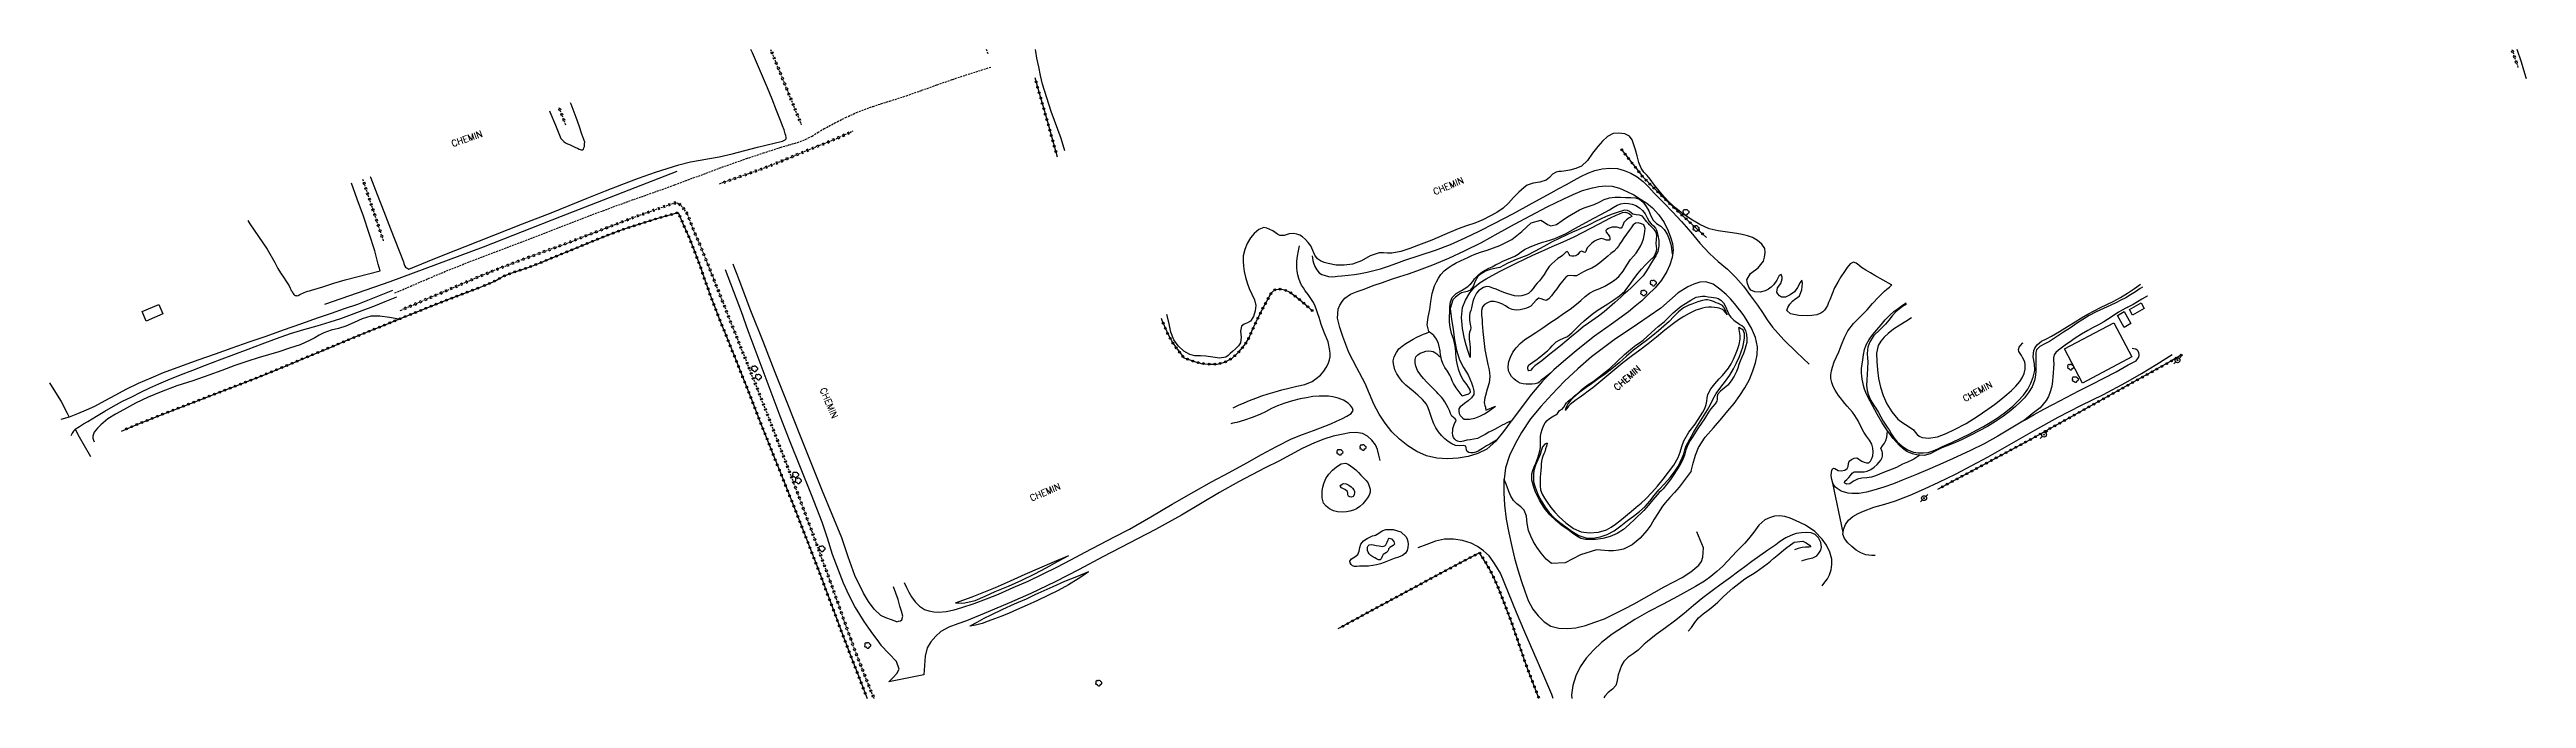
# Model space of a CAD drawing. Header units: millimetres. Extents: x 108169 to 108836, y 128000 to 129000.
# Drawn here: x 108169 to 108836, y 128000 to 128175 of the extents above; entities that cross this region are included whole.
import ezdxf

# ---------------------------------------------------------------- set-up
doc = ezdxf.new("R2010")
doc.units = ezdxf.units.MM
doc.linetypes.add('DASHED', pattern=[0.75, 0.5, -0.25])
doc.layers.get('0').update_dxf_attribs({"linetype": 'CONTINUOUS'})
for name, color, linetype in [('W0017', 7, 'CONTINUOUS'), ('W0070', 7, 'DASHED'), ('W0071', 7, 'CONTINUOUS'), ('W0104', 1, 'CONTINUOUS'), ('W0211', 2, 'CONTINUOUS'), ('W0214', 2, 'CONTINUOUS'), ('W0220', 5, 'DASHED'), ('W0300', 7, 'CONTINUOUS'), ('W0323', 7, 'CONTINUOUS'), ('W0330', 7, 'CONTINUOUS'), ('W0333', 7, 'CONTINUOUS'), ('W0473', 7, 'CONTINUOUS'), ('W0515', 5, 'CONTINUOUS'), ('W0989', 7, 'CONTINUOUS')]:
    doc.layers.add(name, color=color, linetype=linetype)
doc.styles.get("Standard").update_dxf_attribs({"font": 'romans.shx', "width": 0.85})

msp = doc.modelspace()

# ---------------------------------------------------------------- texts
at = {"layer": 'W0989'}
for rotation, p in [(19.16006, (108277.42, 128148.71)), (22.99123, (108542.18, 128135.71)), (41.5196, (108591.35, 128082.89)), (292.99123, (108376.34, 128083.34)), (28.97002, (108685.09, 128079.91)), (22.99123, (108433.46, 128053.13))]:
    msp.add_text('CHEMIN', height=1.75, rotation=rotation, dxfattribs=at).set_placement(p)

# ---------------------------------------------------------------- blocks, each defined once
blk = doc.blocks.new('T300')
for p, q in [((-0.8, 0.51), (-0.86, 0.34)), ((-0.86, 0.34), (-0.86, 0.17)), ((-0.86, 0.17), (-0.74, 0.06)), ((-0.69, 0.63), (-0.8, 0.51)), ((-0.8, -0.06), (-0.74, 0.06)), ((-0.74, 0.06), (-0.69, 0.11)), ((-0.57, 0.69), (-0.69, 0.63)), ((-0.46, 0.69), (-0.57, 0.69)), ((-0.29, 0.63), (-0.46, 0.69)), ((-0.29, 0.63), (-0.17, 0.74)), ((-0.23, 0.57), (-0.29, 0.63)), ((-0.17, 0.74), (-0.06, 0.8)), ((-0.06, 0.8), (0.06, 0.8)), ((0.06, 0.8), (0.23, 0.74)), ((0.23, 0.74), (0.34, 0.63)), ((0.34, 0.63), (0.4, 0.51)), ((0.46, 0.46), (0.34, 0.46)), ((0.4, 0.51), (0.4, 0.46)), ((0.57, 0.4), (0.46, 0.46)), ((0.57, 0.4), (0.69, 0.29)), ((0.69, 0.29), (0.74, 0.17)), ((0.74, 0.06), (0.69, -0.17)), ((0.74, 0.17), (0.74, 0.06)), ((-0.8, -0.17), (-0.8, -0.06)), ((-0.8, -0.23), (-0.8, -0.17)), ((-0.74, -0.34), (-0.8, -0.23)), ((-0.69, -0.4), (-0.74, -0.34)), ((-0.51, -0.46), (-0.69, -0.4)), ((-0.4, -0.46), (-0.51, -0.46)), ((-0.4, -0.46), (-0.34, -0.46)), ((-0.34, -0.46), (-0.34, -0.4)), ((-0.34, -0.51), (-0.34, -0.46)), ((-0.29, -0.63), (-0.34, -0.51)), ((-0.17, -0.74), (-0.29, -0.63)), ((-0.06, -0.8), (-0.17, -0.74)), ((0.06, -0.8), (-0.06, -0.8)), ((0.17, -0.74), (0.06, -0.8)), ((0.23, -0.69), (0.17, -0.74)), ((0.29, -0.46), (0.23, -0.46)), ((0.29, -0.63), (0.23, -0.69)), ((0.46, -0.4), (0.29, -0.46)), ((0.34, -0.51), (0.29, -0.63)), ((0.34, -0.51), (0.34, -0.46)), ((0.57, -0.34), (0.46, -0.4)), ((0.63, -0.29), (0.57, -0.34)), ((0.69, -0.17), (0.63, -0.29))]:
    blk.add_line(p, q)
blk = doc.blocks.new('T473')
for p, q in [((-0.166667, 0.166667), (0.166667, -0.166667)), ((-0.166667, -0.166667), (0.166667, 0.166667)), ((0.500001, 0.500001), (1.000002, 1.000002)), ((-1.000002, -1.000002), (-0.500001, -0.500001))]:
    blk.add_line(p, q)
blk.add_ellipse((0, 0), major_axis=(0.471405, 0.471405), ratio=1, start_param=5.4977871438, end_param=11.780972451)
blk = doc.blocks.new('t220o')
at = {"color": 0, "linetype": 'Continuous'}
for p, q in [((-0.25, 0.25), (0.25, 0.25)), ((-0.25, -0.25), (0.25, -0.25))]:
    blk.add_line(p, q, dxfattribs=at)
blk = doc.blocks.new('t323o')
at = {"color": 0, "linetype": 'Continuous'}
for radius in [0.25, 0.15]:
    blk.add_circle((0, 0), radius, dxfattribs=at)

# ---------------------------------------------------------------- linework, layer by layer
at = {"layer": 'W0017'}
for points in [[(108652.24, 128044.76), (108652.34, 128045.61), (108652.91, 128046.94), (108653.69, 128048.1), (108654.84, 128049.09), (108656.26, 128049.85), (108657.72, 128050.53), (108660.53, 128051.61), (108663.48, 128052.41), (108666.4, 128053.29), (108670.32, 128054.84), (108674.2, 128056.55), (108678.03, 128058.33), (108682.52, 128060.53), (108686.96, 128062.83), (108691.37, 128065.18), (108697.68, 128068.72), (108703.94, 128072.36), (108710.25, 128075.9), (108716.32, 128078.99), (108722.45, 128082), (108728.48, 128085.18), (108732.66, 128087.64), (108736.8, 128090.19), (108740.94, 128092.73)], [(108701.12, 128075.09), (108703.73, 128076.54), (108706.35, 128077.98), (108708.97, 128079.41), (108712.38, 128081.19), (108715.8, 128082.94), (108719.22, 128084.7), (108722.54, 128086.37), (108725.86, 128088.05), (108729.06, 128089.93), (108730.15, 128090.5), (108731.24, 128091.08), (108731.91, 128091.93), (108731.98, 128092.21), (108732.03, 128092.51), (108732.03, 128092.8), (108731.94, 128093.23), (108731.76, 128093.65), (108731.51, 128093.97), (108731.12, 128094.17), (108730.65, 128094.26), (108730.18, 128094.34)], [(108701.12, 128075.09), (108697.53, 128072.92), (108693.95, 128070.74), (108690.3, 128068.69), (108686.62, 128066.85), (108682.89, 128065.13), (108679.13, 128063.46), (108675.6, 128061.89), (108672.05, 128060.37), (108668.46, 128058.93), (108665.85, 128057.91), (108663.22, 128056.94), (108660.55, 128056.16), (108658.56, 128055.67), (108656.55, 128055.28), (108654.55, 128055.24), (108653.57, 128055.37), (108652.59, 128055.59), (108651.68, 128055.94), (108651.15, 128056.24), (108650.65, 128056.59), (108650.21, 128056.98), (108649.82, 128057.44), (108649.54, 128057.87)]]:
    msp.add_lwpolyline(points, dxfattribs=at)
at = {"layer": 'W0070'}
msp.add_lwpolyline([(108261.81, 128109.35), (108266.7, 128111.45), (108271.58, 128113.55), (108276.49, 128115.6), (108282.85, 128118.12), (108289.24, 128120.56), (108295.64, 128122.99), (108303.97, 128126.21), (108312.32, 128129.43), (108320.68, 128132.57), (108326.23, 128134.57), (108331.78, 128136.53), (108337.32, 128138.52), (108342.26, 128140.36), (108347.18, 128142.22), (108352.13, 128144.03), (108356.65, 128145.59), (108361.19, 128147.11), (108365.73, 128148.6), (108368.05, 128149.28), (108370.37, 128149.94), (108372.61, 128150.79), (108374.28, 128151.68), (108375.9, 128152.68), (108377.54, 128153.66), (108380.41, 128155.21), (108383.34, 128156.67), (108386.3, 128158.02), (108390.73, 128159.68), (108395.25, 128161.1), (108399.76, 128162.55), (108403.9, 128164.01), (108408.03, 128165.5), (108412.18, 128166.94), (108415.66, 128168.09), (108419.15, 128169.21), (108422.63, 128170.33)], dxfattribs=at)
at = {"layer": 'W0071'}
for points in [[(108509.12, 128119.4), (108509.22, 128118.75), (108509.33, 128118.11), (108509.48, 128117.48), (108509.85, 128116.49), (108510.35, 128115.55), (108511, 128114.79), (108511.74, 128114.34), (108512.6, 128114.02), (108513.48, 128113.8), (108514.68, 128113.73), (108515.92, 128113.86), (108517.15, 128114.01), (108518.83, 128114.15), (108520.51, 128114.32), (108522.18, 128114.57), (108523.98, 128114.94), (108525.76, 128115.4), (108527.54, 128115.9), (108529.73, 128116.62), (108531.91, 128117.4), (108534.09, 128118.19), (108538.21, 128119.56), (108542.34, 128120.93), (108546.4, 128122.45), (108550.4, 128124.19), (108554.33, 128126.08), (108558.22, 128128.04), (108563.35, 128130.75), (108568.43, 128133.57), (108573.51, 128136.38), (108575.59, 128137.51), (108577.68, 128138.64), (108579.77, 128139.77), (108581.58, 128140.73), (108583.39, 128141.68), (108585.27, 128142.4), (108587.29, 128142.84), (108589.37, 128143.04), (108591.4, 128142.9), (108593.24, 128142.42), (108595.04, 128141.65), (108596.71, 128140.7), (108598.36, 128139.38), (108599.86, 128137.84), (108601.34, 128136.28), (108603.83, 128133.77), (108606.27, 128131.22), (108608.67, 128128.63), (108611.18, 128125.74), (108613.64, 128122.82), (108616.22, 128120.01), (108618.59, 128117.85), (108621.04, 128115.77), (108623.35, 128113.56), (108625.39, 128111.15), (108627.29, 128108.62), (108629.14, 128106.04), (108630.48, 128104.08), (108631.79, 128102.1), (108633.18, 128100.17), (108636.3, 128096.67), (108639.71, 128093.4), (108643.11, 128090.14)], [(108523.37, 128084.98), (108521.18, 128089.12), (108519, 128093.26), (108517.36, 128097.58), (108516.59, 128100.06), (108515.98, 128102.59), (108516.14, 128104.97), (108516.59, 128106.02), (108517.21, 128107.05), (108517.93, 128107.95), (108519.45, 128109), (108521.28, 128109.71), (108523.13, 128110.37), (108525.57, 128111.34), (108528.05, 128112.21), (108530.54, 128113.07), (108532.79, 128113.82), (108535.04, 128114.54), (108537.29, 128115.31), (108541.64, 128116.97), (108545.95, 128118.77), (108550.19, 128120.7), (108554.73, 128122.99), (108559.21, 128125.44), (108563.68, 128127.89), (108568.07, 128130.23), (108572.46, 128132.58), (108576.94, 128134.72), (108579.47, 128135.87), (108582.03, 128136.96), (108584.66, 128137.74), (108586.43, 128138.06), (108588.23, 128138.24), (108590, 128138.18), (108591.98, 128137.61), (108593.92, 128136.7), (108595.85, 128135.78)], [(108595.85, 128135.78), (108597.59, 128134.66), (108599.32, 128133.55), (108600.89, 128132.27), (108602.55, 128130.43), (108603.97, 128128.36), (108605.09, 128126.15), (108605.74, 128124.44), (108606.22, 128122.66), (108606.4, 128120.88), (108606.23, 128119.51), (108606.16, 128118.91), (108605.54, 128116.95), (108604.73, 128115.1), (108603.31, 128112.84), (108601.54, 128110.77), (108599.63, 128108.82), (108597.94, 128107.25), (108596.16, 128105.76), (108594.38, 128104.28)], [(108487.79, 128078.42), (108489.27, 128079.08), (108490.74, 128079.74), (108492.23, 128080.37), (108493.89, 128081), (108495.57, 128081.6), (108497.26, 128082.15), (108499.1, 128082.7), (108500.96, 128083.2), (108502.82, 128083.71), (108504.96, 128084.18), (108507.11, 128084.66), (108509.07, 128085.48), (108510.23, 128086.27), (108511.32, 128087.21), (108512.25, 128088.26), (108512.9, 128089.21), (108513.45, 128090.24), (108513.81, 128091.32), (108513.93, 128092.13), (108513.94, 128092.97), (108513.9, 128093.81), (108513.39, 128096.18), (108512.43, 128098.49), (108511.52, 128100.82), (108511.23, 128101.8), (108510.96, 128102.78), (108510.65, 128103.76), (108510.3, 128104.8), (108509.92, 128105.83), (108509.47, 128106.82), (108508.79, 128107.9), (108508, 128108.92), (108507.25, 128109.96), (108506.75, 128110.73), (108506.26, 128111.49), (108505.84, 128112.3), (108505.5, 128113.23), (108505.25, 128114.21), (108505.08, 128115.19), (108505, 128116.1), (108504.99, 128117.01), (108505.02, 128117.93), (108505.18, 128119.32), (108505.45, 128120.7), (108505.71, 128122.08)], [(108350.88, 128115.72), (108352.3, 128111.92), (108353.73, 128108.11), (108355.15, 128104.31), (108357.02, 128099.27), (108358.89, 128094.24), (108360.77, 128089.2), (108363.2, 128082.72), (108365.65, 128076.24), (108368.13, 128069.77), (108371.07, 128062.39), (108374.05, 128055.02), (108376.89, 128047.6), (108378.35, 128043.28), (108379.76, 128038.95), (108381.32, 128034.67), (108382.72, 128031.23), (108384.21, 128027.82), (108385.9, 128024.53), (108387.04, 128022.64), (108388.24, 128020.79), (108389.48, 128018.98), (108390.59, 128017.41), (108391.74, 128015.88), (108392.88, 128014.34)], [(108397.14, 128020.71), (108395.68, 128021.21), (108394.22, 128021.72), (108392.88, 128022.38), (108391.04, 128024.05), (108389.53, 128026.16), (108388.16, 128028.36), (108385.8, 128033.12), (108384.05, 128038.23), (108382.28, 128043.33), (108379.72, 128049.62), (108377.13, 128055.9), (108374.57, 128062.19), (108371.14, 128070.76), (108367.76, 128079.35), (108364.38, 128087.94), (108361.1, 128096.25), (108357.83, 128104.56), (108354.63, 128112.89), (108354.1, 128114.3), (108353.57, 128115.71), (108353.04, 128117.12)], [(108261.18, 128109.98), (108258.03, 128108.73), (108254.89, 128107.48), (108251.72, 128106.28), (108248.2, 128105.03), (108244.66, 128103.82), (108241.13, 128102.62), (108236.43, 128100.96), (108231.73, 128099.29), (108227.03, 128097.63), (108222.47, 128096.04), (108217.92, 128094.45), (108213.37, 128092.84), (108208.69, 128091.2), (108204.02, 128089.55), (108199.39, 128087.78), (108196, 128086.38), (108192.63, 128084.92), (108189.31, 128083.36), (108186.48, 128081.83), (108183.68, 128080.23), (108180.83, 128078.73), (108178.58, 128077.72), (108176.31, 128076.77), (108174.03, 128075.83)], [(108611.25, 128061.3), (108611.85, 128063.45), (108612.45, 128065.61), (108613.24, 128067.66), (108615.04, 128070.46), (108617.28, 128073.02), (108619.53, 128075.57), (108621.21, 128077.57), (108622.9, 128079.57), (108624.44, 128081.66), (108625.77, 128083.8), (108626.97, 128086.03), (108627.92, 128088.35), (108628.59, 128090.47), (108629.08, 128092.65), (108629.19, 128094.8), (108628.64, 128097.38), (108627.52, 128099.9), (108626.14, 128102.27), (108625.46, 128103.28), (108624.73, 128104.27), (108623.98, 128105.23), (108622.94, 128106.51), (108621.86, 128107.76), (108620.7, 128108.9), (108619.01, 128110.39), (108617.17, 128111.71), (108615.23, 128112.38), (108613.62, 128112.25), (108611.96, 128111.72), (108610.36, 128111.05), (108607.78, 128109.43), (108605.44, 128107.33), (108603.1, 128105.23)], [(108175.63, 128072.62), (108176.78, 128073.33), (108177.93, 128074.03), (108179.09, 128074.73), (108181.38, 128076.12), (108183.68, 128077.49), (108186, 128078.82), (108188.43, 128080.13), (108190.88, 128081.38), (108193.35, 128082.59), (108195.78, 128083.73), (108198.23, 128084.82), (108200.69, 128085.89), (108204.02, 128087.25), (108207.38, 128088.56), (108210.74, 128089.85), (108214.59, 128091.32), (108218.45, 128092.78), (108222.32, 128094.23), (108226.1, 128095.67), (108229.88, 128097.11), (108233.7, 128098.45), (108237.25, 128099.51), (108240.84, 128100.48), (108244.39, 128101.53), (108247.3, 128102.51), (108250.18, 128103.54), (108253.05, 128104.61), (108256.15, 128105.82), (108259.24, 128107.08), (108262.32, 128108.34)], [(108594.38, 128104.28), (108589.8, 128100.97), (108585.23, 128097.67), (108580.78, 128094.2), (108577.48, 128091.45), (108574.26, 128088.62), (108573.42, 128087.79), (108571.21, 128085.61), (108568.25, 128082.09), (108565.49, 128078.37), (108562.81, 128074.9), (108562.67, 128074.71), (108560.65, 128072.01), (108558.8, 128069.62), (108558.59, 128069.35), (108556.17, 128067.23), (108553.78, 128066.07), (108551.15, 128065.28), (108548.48, 128064.82), (108545.61, 128064.64), (108542.7, 128064.83), (108539.92, 128065.45), (108537.33, 128066.57), (108534.88, 128068.11), (108532.63, 128069.89), (108530.6, 128071.93), (108528.78, 128074.22), (108527.16, 128076.64), (108525.75, 128079.33), (108524.56, 128082.15), (108523.37, 128084.98)], [(108603.1, 128105.23), (108596.79, 128100.98), (108590.48, 128096.73), (108584.45, 128092.13), (108580.74, 128088.91), (108577.16, 128085.54), (108573.74, 128082.01), (108570.79, 128078.76), (108567.98, 128075.37), (108565.53, 128071.76), (108563.8, 128068.7), (108562.31, 128065.49), (108561.26, 128062.19), (108560.85, 128059.16), (108560.81, 128058.88), (108560.78, 128055.49), (108560.96, 128052.1), (108561.39, 128048.38), (108562.09, 128044.69), (108562.92, 128041.02), (108563.7, 128037.83), (108564.58, 128034.66), (108565.58, 128031.53), (108566.43, 128028.96), (108567.35, 128026.41), (108568.62, 128024.1), (108570.01, 128022.31), (108571.63, 128020.68), (108573.45, 128019.51), (108575.58, 128018.97), (108577.91, 128018.9), (108580.22, 128019.09), (108582.8, 128019.65), (108585.35, 128020.56), (108587.9, 128021.47)], [(108174.03, 128075.83), (108171.77, 128075.21)], [(108399.09, 128031.29), (108399.73, 128029.96), (108400.36, 128028.64), (108401.11, 128027.4), (108402.12, 128026.1), (108403.27, 128024.91), (108404.57, 128024.02), (108405.78, 128023.59), (108407.08, 128023.35), (108408.39, 128023.24), (108410.49, 128023.41), (108412.58, 128023.94), (108414.65, 128024.54), (108418, 128025.6), (108421.29, 128026.86), (108424.58, 128028.12), (108428.55, 128029.89), (108432.52, 128031.66), (108436.45, 128033.5), (108440.29, 128035.43), (108444.09, 128037.43), (108447.89, 128039.44), (108451.88, 128041.5), (108455.87, 128043.57), (108459.83, 128045.69), (108465.64, 128049), (108471.39, 128052.41), (108477.18, 128055.75), (108481.95, 128058.38), (108486.73, 128060.97), (108491.52, 128063.54), (108495.49, 128065.76), (108499.46, 128067.98), (108503.52, 128069.99), (108506.49, 128071.18), (108509.51, 128072.27), (108512.5, 128073.42), (108514.11, 128074.07), (108515.71, 128074.74), (108517.25, 128075.52), (108518.47, 128076.15), (108519.66, 128076.83), (108520.19, 128077.63), (108519.95, 128078.29), (108519.41, 128079.01), (108518.8, 128079.63), (108517.6, 128080.43), (108516.16, 128080.95), (108514.68, 128081.3), (108513.48, 128081.48), (108512.26, 128081.55), (108511.03, 128081.54), (108509.3, 128081.4), (108507.57, 128081.11), (108505.85, 128080.76), (108503.79, 128080.26), (108501.76, 128079.66), (108499.77, 128078.94), (108498.15, 128078.18), (108496.57, 128077.34), (108494.96, 128076.56), (108492.93, 128075.75), (108490.87, 128075.04), (108488.77, 128074.45), (108488.24, 128074.33), (108487.7, 128074.22), (108487.16, 128074.1)], [(108175.63, 128072.62), (108175.43, 128072.37), (108175.23, 128072.11), (108175.04, 128071.84), (108174.85, 128071.5), (108174.69, 128071.15), (108174.52, 128070.81)], [(108527.42, 128064.13), (108527.07, 128065.62), (108526.73, 128067.1), (108526.15, 128068.44), (108525.19, 128069.67), (108523.99, 128070.74), (108522.66, 128071.48), (108521.01, 128071.76), (108519.21, 128071.6), (108517.43, 128071.32), (108514.81, 128070.75), (108512.24, 128069.89), (108509.72, 128068.91), (108506.45, 128067.41), (108503.27, 128065.7), (108500.09, 128063.99), (108496.47, 128062.16), (108492.85, 128060.33), (108489.26, 128058.44), (108484.11, 128055.51), (108479.02, 128052.46), (108473.9, 128049.46), (108466.87, 128045.61), (108459.79, 128041.86), (108452.69, 128038.16), (108446.26, 128034.8), (108439.82, 128031.48), (108433.3, 128028.31), (108427.55, 128025.77), (108421.74, 128023.35), (108415.93, 128020.93), (108413.55, 128020.09), (108411.17, 128019.24), (108409.05, 128018.04), (108407.63, 128016.77), (108406.35, 128015.3), (108405.37, 128013.7), (108404.75, 128011.41), (108404.6, 128008.91), (108404.46, 128006.41), (108395.02, 128004.49)], [(108652.24, 128044.76), (108649.45, 128058.03)], [(108646.6, 128030.39), (108647.31, 128031.35), (108648.01, 128032.3), (108648.57, 128033.32), (108648.99, 128034.69), (108649.19, 128036.15), (108649.16, 128037.57), (108648.68, 128039.47), (108647.76, 128041.31), (108646.62, 128042.97), (108644.58, 128045.03), (108642.07, 128046.7), (108639.39, 128048), (108637.97, 128048.59), (108636.51, 128049.08), (108635.05, 128049.29), (108633.71, 128049.14), (108632.37, 128048.75), (108631.14, 128048.2), (108629.49, 128046.77), (108628.15, 128044.87), (108626.76, 128043.01), (108625.71, 128041.91), (108624.64, 128040.82), (108623.58, 128039.73), (108622.34, 128038.38), (108621.11, 128037.02), (108619.84, 128035.72), (108618.24, 128034.28), (108616.57, 128032.91), (108614.84, 128031.64), (108612.49, 128030.16), (108610.03, 128028.84), (108607.57, 128027.52), (108603.74, 128025.47), (108599.89, 128023.44), (108596.13, 128021.27), (108593.01, 128019.35), (108589.95, 128017.33), (108587.1, 128015.06), (108584.96, 128013.04), (108582.96, 128010.87), (108581.34, 128008.49), (108580.21, 128006.09), (108579.39, 128003.52), (108579.01, 128000.94), (108579.11, 128000)], [(108574.1, 128000), (108573.68, 128001.11), (108571.33, 128006.72), (108568.86, 128012.27), (108566.43, 128017.85), (108564.23, 128023.15), (108562.06, 128028.47), (108559.89, 128033.8), (108558.91, 128035.39), (108557.93, 128036.98), (108556.79, 128038.43), (108555.33, 128039.79), (108553.69, 128040.97), (108551.95, 128041.9), (108549.67, 128042.61), (108547.23, 128042.94), (108544.82, 128042.92), (108542.39, 128042.41), (108539.99, 128041.51), (108537.59, 128040.62)], [(108587.9, 128021.47), (108590.58, 128022.8), (108593.27, 128024.14), (108595.93, 128025.52), (108598.62, 128027.01), (108601.29, 128028.55), (108603.97, 128030.09), (108606.43, 128031.36), (108608.9, 128032.63), (108611.17, 128034.15), (108612.26, 128035.01), (108613.31, 128035.92), (108614.09, 128036.97), (108614.41, 128038.1), (108614.53, 128039.34), (108614.64, 128040.58), (108612.83, 128044.95)], [(108660.84, 128038.55), (108660.01, 128038.58), (108659.17, 128038.61), (108658.37, 128038.73), (108657, 128039.24), (108655.72, 128040.03), (108654.59, 128040.97), (108653.55, 128041.98), (108652.65, 128043.13), (108652.18, 128044.33), (108652.23, 128044.73)], [(108397.14, 128020.71), (108397.64, 128020.85), (108398.13, 128020.98), (108398.53, 128021.18), (108398.81, 128022.17), (108398.42, 128023.55), (108397.98, 128024.93), (108397.49, 128026.67), (108396.89, 128028.38), (108396.29, 128030.09)], [(108395.02, 128004.49), (108396.07, 128005.61), (108397.13, 128006.74), (108397.77, 128007.87), (108397.1, 128010.01), (108394.99, 128012.17), (108392.88, 128014.34)]]:
    msp.add_lwpolyline(points, dxfattribs=at)
at = {"layer": 'W0104'}
for points in [[(108198.19, 128106.28), (108199.3, 128103.7), (108194.8, 128101.76), (108193.69, 128104.33)], [(108726.19, 128103.26), (108728.04, 128104.32), (108729.85, 128101.13), (108728.01, 128100.07)], [(108729.43, 128104.9), (108732.62, 128106.65), (108733.44, 128105.16), (108730.24, 128103.41)], [(108716.81, 128085.02), (108711.89, 128094.25), (108725.18, 128101.34), (108730.1, 128092.12)]]:
    msp.add_lwpolyline(points, close=True, dxfattribs=at)
at = {"layer": 'W0211'}
for points in [[(108549.54, 128081.59), (108550.42, 128081.87), (108551.31, 128082.15), (108551.82, 128082.57), (108551.73, 128083.21), (108551.29, 128083.98), (108550.79, 128084.71), (108550.48, 128085.12), (108550.14, 128085.52), (108549.82, 128085.93), (108549.07, 128087.31), (108548.54, 128088.82), (108548.16, 128090.36), (108548.03, 128091.21), (108547.94, 128092.08), (108547.87, 128092.94), (108547.81, 128093.62), (108547.77, 128094.3), (108547.7, 128094.98), (108547.28, 128096.71), (108546.7, 128098.41), (108546.28, 128100.14), (108546.16, 128101.51), (108546.13, 128102.88), (108546.19, 128104.25), (108546.26, 128105.61), (108546.4, 128106.97), (108546.82, 128108.16), (108547.9, 128109.2), (108549.37, 128110), (108550.77, 128110.88), (108551.15, 128111.19), (108551.52, 128111.51), (108551.87, 128111.85), (108552.4, 128112.47), (108552.89, 128113.13), (108553.41, 128113.74), (108553.94, 128114.23), (108554.5, 128114.68), (108555.08, 128115.1), (108555.9, 128115.58), (108556.76, 128116), (108557.62, 128116.43), (108558.57, 128116.93), (108559.51, 128117.43), (108560.47, 128117.91), (108561.56, 128118.37), (108562.66, 128118.8), (108563.73, 128119.3), (108564.61, 128119.85), (108565.47, 128120.46), (108566.35, 128121.03), (108567.9, 128121.79), (108569.53, 128122.44), (108571.18, 128123.02), (108572.29, 128123.36), (108573.41, 128123.66), (108574.51, 128124.01), (108577.37, 128125.28), (108580.12, 128126.82), (108582.87, 128128.37), (108585, 128129.5), (108587.13, 128130.63), (108589.26, 128131.76), (108590.28, 128132.39), (108591.3, 128133.02), (108592.36, 128133.43), (108593.35, 128133.54), (108594.37, 128133.49), (108595.35, 128133.3), (108596.37, 128132.9), (108597.34, 128132.33), (108598.19, 128131.62), (108598.86, 128130.69), (108599.38, 128129.6), (108599.99, 128128.59), (108600.54, 128128.01), (108601.13, 128127.47), (108601.63, 128126.86), (108601.92, 128126.26), (108602.15, 128125.62), (108602.32, 128124.96), (108602.56, 128123.49), (108602.57, 128121.97), (108602.31, 128120.52), (108601.8, 128119.36), (108601.08, 128118.25), (108600.34, 128117.15), (108599.71, 128116.07), (108599.06, 128115.01), (108598.34, 128114), (108597.65, 128113.23), (108596.92, 128112.51), (108596.17, 128111.8), (108595.16, 128110.83), (108594.12, 128109.88), (108593.08, 128108.94), (108592.3, 128108.23), (108591.52, 128107.52), (108590.74, 128106.82), (108589.29, 128105.54), (108587.82, 128104.27), (108586.29, 128103.08), (108585.4, 128102.46), (108584.48, 128101.86), (108583.59, 128101.25), (108582.2, 128100.18), (108580.84, 128099.08), (108579.49, 128097.96), (108577.77, 128096.56), (108576.05, 128095.14), (108574.33, 128093.74), (108573.22, 128092.84), (108572.11, 128091.95), (108570.99, 128091.07), (108570.37, 128090.6), (108569.75, 128090.14), (108569.13, 128089.67), (108568.55, 128089.08), (108567.97, 128088.47), (108567.53, 128088.35), (108567.37, 128088.61), (108567.25, 128089), (108567.21, 128089.37), (108567.54, 128089.97), (108568.27, 128090.46), (108569, 128090.94), (108569.66, 128091.45), (108570.33, 128091.95), (108570.99, 128092.46), (108571.78, 128093.11), (108572.56, 128093.78), (108573.31, 128094.48), (108573.85, 128095.07), (108574.36, 128095.67), (108574.93, 128096.21), (108575.88, 128096.74), (108576.91, 128097.15), (108577.9, 128097.63), (108579.13, 128098.61), (108580.26, 128099.74), (108581.4, 128100.85), (108582.44, 128101.8), (108583.49, 128102.74), (108584.57, 128103.62), (108585.96, 128104.59), (108587.41, 128105.49), (108588.84, 128106.42), (108590.41, 128107.48), (108591.96, 128108.57), (108593.36, 128109.8), (108594.32, 128110.98), (108595.18, 128112.26), (108596.07, 128113.52), (108596.98, 128114.65), (108597.92, 128115.75), (108598.86, 128116.86), (108600.07, 128118.05), (108601.28, 128119.23), (108601.98, 128120.59), (108602.01, 128121.28), (108601.94, 128122.01), (108601.87, 128122.73), (108601.93, 128123.78), (108602, 128124.83), (108601.83, 128125.78), (108601.35, 128126.48), (108600.68, 128127.1), (108600.02, 128127.74), (108599.67, 128128.15), (108599.33, 128128.57), (108598.98, 128128.99), (108598.72, 128129.35), (108598.46, 128129.71), (108598.16, 128130.02), (108597.37, 128130.33), (108596.45, 128130.41), (108595.58, 128130.62), (108595.1, 128130.96), (108594.65, 128131.35), (108594.16, 128131.62), (108593.35, 128131.65), (108592.47, 128131.42), (108591.6, 128131.15), (108589.98, 128130.62), (108588.4, 128129.95), (108586.84, 128129.24), (108585.5, 128128.6), (108584.18, 128127.94), (108582.85, 128127.29), (108581.73, 128126.79), (108580.6, 128126.31), (108579.47, 128125.81), (108577.58, 128124.93), (108575.7, 128124.02), (108573.83, 128123.1), (108571.54, 128121.89), (108569.26, 128120.65), (108566.94, 128119.5), (108565.54, 128118.92), (108564.12, 128118.37), (108562.71, 128117.77), (108561.7, 128117.26), (108560.69, 128116.73), (108559.66, 128116.26), (108558.39, 128115.91), (108557.08, 128115.64), (108555.85, 128115.21), (108555.12, 128114.79), (108554.41, 128114.3), (108553.77, 128113.76), (108553.03, 128112.51), (108552.47, 128111.09), (108551.63, 128110.03), (108550.93, 128109.76), (108550.15, 128109.6), (108549.4, 128109.36), (108548.52, 128108.84), (108547.71, 128108.19), (108547.05, 128107.47), (108546.34, 128105.14), (108546.65, 128102.33), (108547.12, 128099.54), (108547.48, 128096.74), (108548.04, 128093.97), (108548.85, 128091.3), (108549.91, 128089.24), (108551.15, 128087.24), (108552.09, 128085.14), (108552.43, 128084.08), (108552.7, 128083), (108552.68, 128082.01), (108552.11, 128081.09), (108551.18, 128080.29), (108550.22, 128079.51), (108549.63, 128079.06), (108549.03, 128078.63), (108548.66, 128078.12), (108548.62, 128077.52), (108548.76, 128076.86), (108549.03, 128076.27), (108549.34, 128075.93), (108549.71, 128075.63), (108550.09, 128075.34)], [(108595.33, 128129.93), (108594.96, 128129.75), (108594.6, 128129.57), (108594.25, 128129.35), (108593.85, 128129.05), (108593.48, 128128.71), (108593.16, 128128.33), (108592.91, 128127.78), (108592.71, 128127.18), (108592.4, 128126.82), (108592.04, 128126.83), (108591.62, 128126.97), (108591.2, 128127.07), (108590.6, 128127.1), (108589.99, 128127.07), (108589.42, 128126.93), (108588.97, 128126.74), (108588.54, 128126.49), (108588.28, 128126.2), (108588.41, 128125.71), (108588.88, 128125.15), (108589.23, 128124.55), (108589.32, 128124.24), (108589.4, 128123.92), (108589.32, 128123.67), (108589.28, 128123.63), (108589.23, 128123.6), (108589.18, 128123.57), (108588.5, 128123.55), (108587.74, 128123.9), (108586.99, 128124.05), (108586.75, 128123.99), (108586.5, 128123.9), (108586.26, 128123.8), (108585.9, 128123.64), (108585.54, 128123.47), (108585.2, 128123.28), (108584.49, 128122.78), (108583.85, 128122.18), (108583.29, 128121.52), (108583.07, 128121.03), (108582.88, 128120.53), (108582.61, 128120.25), (108582.32, 128120.31), (108581.99, 128120.49), (108581.68, 128120.59), (108581.16, 128120.31), (108580.69, 128119.76), (108580.17, 128119.36), (108579.66, 128119.25), (108579.11, 128119.24), (108578.64, 128119.37), (108578.35, 128119.74), (108578.11, 128120.23), (108577.85, 128120.51), (108577.48, 128120.33), (108577.07, 128119.87), (108576.64, 128119.43), (108576.22, 128119.15), (108575.77, 128118.9), (108575.34, 128118.63), (108574.5, 128117.97), (108573.72, 128117.24), (108572.99, 128116.45), (108572.27, 128115.44), (108571.62, 128114.35), (108570.93, 128113.31), (108570.38, 128112.64), (108569.81, 128111.98), (108569.24, 128111.33), (108568.65, 128110.57), (108568.07, 128109.82), (108567.39, 128109.21), (108566.53, 128108.81), (108565.58, 128108.57), (108564.62, 128108.48), (108563.68, 128108.57), (108562.75, 128108.81), (108561.83, 128109.1), (108560.77, 128109.49), (108559.74, 128109.94), (108558.69, 128110.34), (108557.82, 128110.68), (108556.93, 128110.99), (108556.08, 128111.06), (108555.31, 128110.84), (108554.57, 128110.42), (108553.93, 128109.9), (108553.43, 128109.29), (108553.03, 128108.59), (108552.7, 128107.85), (108552.43, 128107.04), (108552.24, 128106.2), (108552.05, 128105.36), (108551.85, 128104.65), (108551.65, 128103.95), (108551.53, 128103.23), (108551.52, 128102.62), (108551.57, 128102), (108551.64, 128101.39), (108551.72, 128100.92), (108551.81, 128100.45), (108551.86, 128099.99), (108551.76, 128099.37), (108551.57, 128098.76), (108551.43, 128098.14), (108551.43, 128096.91), (108551.59, 128095.67), (108551.71, 128094.43), (108551.72, 128093.61), (108551.7, 128092.78), (108551.69, 128091.95)], [(108669.36, 128106.37), (108668.25, 128105.67), (108666.43, 128104.22), (108665.46, 128103.17), (108664.55, 128102.05), (108663.65, 128100.92), (108662.1, 128099.4), (108660.56, 128097.88), (108659.41, 128096.13), (108659.16, 128095.45), (108658.95, 128094.74), (108658.8, 128094.02), (108658.74, 128092.93), (108658.82, 128091.82), (108658.87, 128090.71), (108658.87, 128090.14), (108658.85, 128089.57), (108658.84, 128089), (108658.81, 128088.45), (108658.77, 128087.9), (108658.74, 128087.35), (108658.65, 128085.89), (108658.58, 128084.43), (108658.73, 128083.01), (108658.99, 128082.09), (108659.33, 128081.19), (108659.75, 128080.32), (108660.16, 128079.61), (108660.63, 128078.93), (108661.08, 128078.25), (108661.76, 128077.1), (108662.41, 128075.93), (108663.08, 128074.78), (108663.59, 128073.98), (108664.1, 128073.19), (108664.62, 128072.4), (108665.32, 128071.29), (108666.02, 128070.19), (108666.84, 128069.2), (108668.14, 128068.04), (108669.61, 128067.06), (108671.19, 128066.43), (108672.49, 128066.22), (108673.85, 128066.21), (108675.18, 128066.37), (108676.51, 128066.77), (108677.79, 128067.36), (108679.07, 128067.96), (108681.53, 128069.05), (108683.97, 128070.19), (108686.37, 128071.39), (108688.24, 128072.36), (108690.09, 128073.37), (108691.9, 128074.44), (108694.02, 128075.8), (108696.07, 128077.26), (108697.99, 128078.87), (108699.47, 128080.28), (108700.86, 128081.78), (108702.02, 128083.41), (108702.84, 128084.99), (108703.49, 128086.68), (108703.9, 128088.41), (108703.8, 128090.24), (108703.46, 128092.11), (108703.62, 128093.85), (108703.9, 128094.43), (108704.25, 128094.99), (108704.64, 128095.5), (108705.76, 128096.38), (108707.1, 128097.02), (108708.43, 128097.66), (108710.58, 128098.97), (108712.7, 128100.3), (108714.84, 128101.61), (108716.51, 128102.61), (108718.18, 128103.6), (108719.88, 128104.55), (108721.59, 128105.4), (108723.32, 128106.21), (108725.03, 128107.06), (108727, 128108.14), (108728.93, 128109.28), (108730.78, 128110.53), (108732.42, 128111.74)], [(108732.91, 128110.89), (108732.29, 128110.54), (108731.02, 128109.68), (108729.75, 128108.84), (108728.45, 128108.05), (108727.14, 128107.37), (108725.8, 128106.73), (108724.45, 128106.09), (108722.47, 128105.17), (108720.48, 128104.26), (108718.53, 128103.26), (108716.83, 128102.21), (108715.18, 128101.1), (108713.52, 128099.99), (108711.65, 128098.76), (108709.78, 128097.53), (108707.9, 128096.3), (108706.58, 128095.63), (108705.25, 128094.96), (108704.38, 128094.02), (108704.23, 128093.29), (108704.23, 128092.47), (108704.24, 128091.65), (108704.22, 128090.49), (108704.22, 128089.33), (108704.16, 128088.17), (108704.09, 128087.34), (108704, 128086.52), (108703.84, 128085.72), (108703.18, 128084.07), (108702.21, 128082.53), (108701.1, 128081.09), (108699.98, 128079.87), (108698.75, 128078.74), (108697.47, 128077.67), (108695.46, 128076.13), (108693.36, 128074.71), (108691.2, 128073.38), (108688.96, 128072.13), (108686.66, 128070.97), (108684.37, 128069.81)], [(108262.93, 128102.29), (108260.37, 128102.7), (108257.82, 128103.1), (108255.32, 128103.09), (108253.06, 128102.41), (108250.86, 128101.35), (108248.63, 128100.38), (108246.65, 128099.8), (108244.64, 128099.29), (108242.7, 128098.61), (108241.46, 128097.97), (108240.24, 128097.25), (108239.01, 128096.58), (108236.26, 128095.41), (108233.43, 128094.43), (108230.58, 128093.5), (108227.8, 128092.64), (108225.01, 128091.84), (108222.23, 128090.98), (108218.7, 128089.75), (108215.2, 128088.44), (108211.69, 128087.15), (108207.37, 128085.69), (108203.05, 128084.27), (108198.79, 128082.67), (108195.35, 128081.21), (108191.95, 128079.64), (108188.66, 128077.88), (108186.51, 128076.66), (108184.41, 128075.37), (108182.57, 128073.79), (108181.63, 128072.85), (108180.76, 128071.82), (108180.37, 128070.71), (108180.44, 128070.21), (108180.6, 128069.69), (108180.76, 128069.17)], [(108621.04, 128103.47), (108620.64, 128104.35), (108620.25, 128105.24), (108619.69, 128105.94), (108619.18, 128106.25), (108618.61, 128106.48), (108618.03, 128106.69), (108617.27, 128107.03), (108616.5, 128107.34), (108615.72, 128107.49), (108615.27, 128107.47), (108614.81, 128107.4), (108614.36, 128107.3), (108613.36, 128107.05), (108612.38, 128106.71), (108611.42, 128106.33), (108610.69, 128106.03), (108609.96, 128105.71), (108609.26, 128105.35), (108607.88, 128104.27), (108606.65, 128102.97), (108605.39, 128101.69), (108603.93, 128100.4), (108602.45, 128099.14), (108600.94, 128097.9), (108599.23, 128096.57), (108597.49, 128095.27), (108595.78, 128093.94), (108593.81, 128092.27), (108591.87, 128090.55), (108589.89, 128088.88), (108588.09, 128087.5), (108586.25, 128086.16), (108584.41, 128084.82), (108583.01, 128083.84), (108581.61, 128082.86), (108580.29, 128081.78), (108579.49, 128081.06), (108578.72, 128080.31), (108578.07, 128079.47), (108577.78, 128078.9), (108577.53, 128078.29), (108577.28, 128077.69)], [(108684.37, 128069.81), (108682.54, 128069.07), (108680.7, 128068.32), (108678.87, 128067.56), (108677.28, 128066.78), (108675.69, 128065.99), (108674.07, 128065.56), (108672.94, 128065.59), (108672.5, 128065.61), (108670.91, 128065.96), (108669.45, 128066.57), (108668.39, 128067.3), (108667.42, 128068.21), (108666.51, 128069.18), (108665.73, 128070.1), (108665, 128071.07), (108664.3, 128072.06), (108664.22, 128072.18), (108662.81, 128074.31), (108661.44, 128076.63), (108660.14, 128079), (108659.51, 128080.16), (108658.89, 128081.33), (108658.36, 128082.53), (108658.04, 128083.45), (108657.77, 128084.38), (108657.56, 128085.33), (108657.4, 128086.13), (108657.29, 128086.95), (108657.22, 128087.77), (108657.24, 128088.95), (108657.36, 128090.13), (108657.53, 128091.3), (108657.74, 128092.7), (108658.02, 128094.09), (108658.46, 128095.4), (108659.27, 128096.82), (108660.29, 128098.13), (108661.36, 128099.41), (108662.46, 128100.78), (108663.6, 128102.12), (108664.82, 128103.37), (108665.93, 128104.32), (108667.09, 128105.2), (108668.27, 128106.05), (108669.25, 128106.69)], [(108572.47, 128068.83), (108572.24, 128068.74), (108572.01, 128068.66), (108571.8, 128068.55), (108571.18, 128067.82), (108570.86, 128066.78), (108570.54, 128065.75), (108569.91, 128064.36), (108569.31, 128062.96), (108568.91, 128061.52), (108568.78, 128060.5), (108568.75, 128059.46), (108568.82, 128058.43), (108569.11, 128057.21), (108569.56, 128056.02), (108570.08, 128054.86), (108570.92, 128053.2), (108571.9, 128051.6), (108573.02, 128050.12), (108574.39, 128048.72), (108575.91, 128047.46), (108577.51, 128046.3), (108579.22, 128045.07), (108581.01, 128043.95), (108582.88, 128043.29), (108584.77, 128043.24), (108586.73, 128043.59), (108588.6, 128044.18), (108590.54, 128045.21), (108592.35, 128046.56), (108594.13, 128047.96), (108595.77, 128049.17), (108597.39, 128050.41), (108598.9, 128051.76), (108600.17, 128053.19), (108601.35, 128054.71), (108602.53, 128056.22), (108604.05, 128057.91), (108605.58, 128059.59), (108606.95, 128061.38), (108607.67, 128062.51), (108608.32, 128063.69), (108608.9, 128064.89), (108609.28, 128065.96), (108609.6, 128067.06), (108609.97, 128068.13), (108610.88, 128069.97), (108611.94, 128071.73), (108613.03, 128073.49), (108613.91, 128074.94), (108614.8, 128076.38), (108615.67, 128077.84), (108616.46, 128079.32), (108617.21, 128080.82), (108618.04, 128082.28), (108619.24, 128083.95), (108620.53, 128085.56), (108621.73, 128087.23), (108622.67, 128088.85), (108623.54, 128090.53), (108624.29, 128092.25), (108624.79, 128093.5), (108625.24, 128094.78), (108625.51, 128096.09), (108625.65, 128097.25), (108625.67, 128098.42), (108625.28, 128099.35), (108624.95, 128099.6), (108624.55, 128099.81), (108624.15, 128100.02)], [(108562.81, 128074.9), (108562.21, 128074.6), (108561.6, 128074.3), (108560.99, 128074), (108560.36, 128073.66), (108559.73, 128073.3), (108559.1, 128072.96), (108558.31, 128072.57), (108557.52, 128072.18), (108556.74, 128071.79), (108555.72, 128071.21), (108554.71, 128070.61), (108553.65, 128070.14), (108552.71, 128069.9), (108551.75, 128069.75), (108550.78, 128069.62), (108549.92, 128069.42), (108549.05, 128069.25), (108548.28, 128069.36), (108547.89, 128069.61), (108547.53, 128069.95), (108547.25, 128070.34), (108547.04, 128070.93), (108546.97, 128071.59), (108546.99, 128072.25), (108547.06, 128072.8), (108547.19, 128073.35), (108547.37, 128073.89), (108547.59, 128074.3), (108547.83, 128074.7), (108547.92, 128075.07), (108547.68, 128075.44), (108547.22, 128075.77), (108546.8, 128076.12), (108546.4, 128076.84), (108546.1, 128077.63), (108545.77, 128078.41), (108545.33, 128079.23), (108544.85, 128080.02), (108544.32, 128080.78), (108543.94, 128081.26), (108543.54, 128081.72), (108543.12, 128082.17), (108542.72, 128082.6), (108542.3, 128083.03), (108541.89, 128083.45), (108540.95, 128084.37), (108540.01, 128085.29), (108539.14, 128086.26), (108538.29, 128087.32), (108537.52, 128088.44), (108537.04, 128089.64), (108536.9, 128090.49), (108536.87, 128091.37), (108537.07, 128092.12), (108537.57, 128092.66), (108538.27, 128093.09), (108539.01, 128093.41), (108539.71, 128093.62), (108540.45, 128093.74), (108541.17, 128093.7), (108541.7, 128093.53), (108542.21, 128093.26), (108542.69, 128092.95), (108543.11, 128092.61), (108543.5, 128092.22), (108543.89, 128091.84)], [(108550.09, 128075.34), (108550.58, 128075.33), (108551.08, 128075.32), (108551.57, 128075.34), (108552.94, 128075.63), (108554.27, 128076.15), (108555.55, 128076.78), (108556.59, 128077.4), (108557.58, 128078.09), (108558.57, 128078.79)], [(108662.41, 128067.43), (108662.9, 128068.15), (108663.39, 128068.86), (108663.77, 128069.61), (108663.99, 128070.44), (108664.11, 128071.31), (108664.22, 128072.18)], [(108672.94, 128065.59), (108672.11, 128065.06), (108671.28, 128064.53), (108670.41, 128064.07), (108669.99, 128063.9), (108669.57, 128063.74), (108669.15, 128063.58), (108668.29, 128063.17), (108667.45, 128062.71), (108666.6, 128062.29), (108665.45, 128061.81), (108664.29, 128061.37), (108663.13, 128060.94), (108662.05, 128060.5), (108660.97, 128060.06), (108659.87, 128059.71), (108658.61, 128059.5), (108657.33, 128059.39), (108656.08, 128059.15), (108655.06, 128058.58), (108654.07, 128057.92), (108653.13, 128057.83), (108652.92, 128057.93), (108652.72, 128058.06), (108652.58, 128058.19), (108652.68, 128058.6), (108653.23, 128059.08), (108653.78, 128059.55), (108654.22, 128060.14), (108654.67, 128060.73), (108655.21, 128061.09), (108655.52, 128061.13), (108655.85, 128061.12), (108656.18, 128061.11), (108657.04, 128061.12), (108657.9, 128061.15), (108658.73, 128061.3), (108659.72, 128061.74), (108660.64, 128062.39), (108661.45, 128063.14), (108661.98, 128063.69), (108662.45, 128064.29), (108662.76, 128064.95), (108662.84, 128065.34), (108662.87, 128065.75), (108662.85, 128066.15), (108662.75, 128066.58), (108662.58, 128067.01), (108662.41, 128067.43)], [(108610.47, 128018.17), (108611.33, 128019.14), (108612.24, 128020.51), (108613.23, 128021.78), (108614.48, 128022.85), (108615.82, 128023.81), (108617.13, 128024.82), (108618.43, 128025.99), (108619.7, 128027.2), (108621, 128028.39), (108622.53, 128029.73), (108624.09, 128031.04), (108625.72, 128032.26), (108626.74, 128032.91), (108627.79, 128033.53), (108628.82, 128034.18), (108629.83, 128034.87), (108630.82, 128035.59), (108631.8, 128036.33), (108632.71, 128037.07), (108633.6, 128037.84), (108634.51, 128038.57), (108636.73, 128040.44), (108639.06, 128042.14), (108641.34, 128042.46), (108642.27, 128042), (108643.19, 128041.38), (108643.54, 128040.92), (108643.05, 128040.79), (108642.13, 128040.77), (108641.22, 128040.7), (108640.11, 128040.43), (108639.18, 128040.12)], [(108413, 128025.77), (108413.82, 128025.75), (108414.65, 128025.73), (108415.47, 128025.75), (108418.26, 128026.39), (108420.95, 128027.59), (108423.62, 128028.82), (108427.23, 128030.33), (108430.81, 128031.91), (108434.34, 128033.59), (108437.44, 128035.21), (108440.5, 128036.91), (108443.56, 128038.6)], [(108448.82, 128034.16), (108445.6, 128032.83), (108442.39, 128031.5), (108439.2, 128030.13), (108436.79, 128029.04), (108434.38, 128027.93), (108431.98, 128026.82), (108428.81, 128025.41), (108425.63, 128024), (108422.49, 128022.51), (108420.59, 128021.53), (108418.7, 128020.51), (108416.81, 128019.5)]]:
    msp.add_lwpolyline(points, dxfattribs=at)
for points in [[(108581.21, 128082.73), (108581.55, 128083.05), (108581.89, 128083.38), (108582.24, 128083.7), (108583.09, 128084.33), (108583.98, 128084.91), (108584.87, 128085.5), (108586.38, 128086.62), (108587.87, 128087.79), (108589.33, 128088.98), (108591.37, 128090.84), (108593.35, 128092.76), (108595.44, 128094.56), (108596.4, 128095.25), (108597.38, 128095.91), (108598.33, 128096.6), (108599.43, 128097.58), (108600.48, 128098.62), (108601.56, 128099.63), (108602.39, 128100.3), (108603.23, 128100.96), (108604.05, 128101.64), (108604.85, 128102.4), (108605.63, 128103.19), (108606.43, 128103.96), (108607.49, 128104.88), (108608.57, 128105.76), (108609.71, 128106.55), (108611.15, 128107.43), (108612.66, 128108.18), (108614.23, 128108.53), (108615.03, 128108.48), (108615.84, 128108.33), (108616.65, 128108.18), (108617.29, 128108.11), (108617.93, 128108.04), (108618.52, 128107.88), (108619.3, 128107.38), (108619.97, 128106.69), (108620.49, 128105.9), (108620.66, 128105.51), (108620.79, 128105.11), (108620.94, 128104.72), (108621.15, 128104.22), (108621.38, 128103.74), (108621.65, 128103.28), (108621.99, 128102.85), (108622.37, 128102.44), (108622.78, 128102.06), (108623.15, 128101.76), (108623.53, 128101.48), (108623.92, 128101.2), (108624.42, 128100.88), (108624.92, 128100.56), (108625.35, 128100.19), (108625.91, 128099.24), (108626.22, 128098.11), (108626.33, 128096.96), (108626.26, 128096.02), (108626.04, 128095.06), (108625.77, 128094.12), (108625.39, 128093.07), (108624.93, 128092.03), (108624.49, 128090.99), (108624.17, 128090.05), (108623.87, 128089.11), (108623.51, 128088.19), (108622.85, 128086.9), (108622.07, 128085.67), (108621.19, 128084.52), (108620.21, 128083.68), (108619.15, 128082.9), (108618.42, 128081.95), (108618.31, 128081.37), (108618.27, 128080.74), (108618.16, 128080.14), (108617.72, 128079.42), (108617.12, 128078.76), (108616.55, 128078.09), (108615.97, 128077.22), (108615.43, 128076.33), (108614.87, 128075.44), (108614.08, 128074.23), (108613.27, 128073.03), (108612.48, 128071.81), (108611.75, 128070.68), (108611.03, 128069.54), (108610.39, 128068.36), (108609.87, 128067.01), (108609.45, 128065.61), (108608.94, 128064.25), (108608.24, 128062.93), (108607.45, 128061.65), (108606.61, 128060.4), (108605.71, 128059.08), (108604.76, 128057.79), (108603.73, 128056.57), (108603.21, 128056.02), (108602.68, 128055.5), (108602.15, 128054.96), (108600.94, 128053.56), (108599.78, 128052.11), (108598.55, 128050.71), (108597.75, 128049.91), (108596.92, 128049.13), (108596.08, 128048.37), (108594.57, 128046.94), (108593.03, 128045.56), (108591.35, 128044.45), (108589.49, 128043.67), (108587.49, 128043.15), (108585.47, 128042.89), (108584.15, 128042.84), (108582.82, 128042.91), (108581.55, 128043.18), (108580.44, 128043.74), (108579.4, 128044.49), (108578.38, 128045.26), (108576.55, 128046.59), (108574.8, 128047.99), (108573.21, 128049.55), (108571.69, 128051.42), (108570.36, 128053.47), (108569.35, 128055.64), (108568.76, 128057.24), (108568.33, 128058.91), (108568.29, 128060.54), (108568.57, 128061.51), (108569, 128062.47), (108569.42, 128063.43), (108569.6, 128063.93), (108569.79, 128064.43), (108569.96, 128064.93), (108570.26, 128065.83), (108570.52, 128066.74), (108570.66, 128067.66), (108570.68, 128068.12), (108570.66, 128068.59), (108570.65, 128069.06), (108570.66, 128069.92), (108570.7, 128070.78), (108570.82, 128071.62), (108571.08, 128072.57), (108571.46, 128073.49), (108571.96, 128074.33), (108572.5, 128074.93), (108573.12, 128075.46), (108573.78, 128075.96), (108574.27, 128076.26), (108574.78, 128076.53), (108575.23, 128076.88), (108575.41, 128077.14), (108575.58, 128077.42), (108575.78, 128077.66), (108576.02, 128077.81), (108576.3, 128077.92), (108576.55, 128078.05), (108576.98, 128078.55), (108577.29, 128079.17), (108577.65, 128079.75), (108578.12, 128080.2), (108578.65, 128080.6), (108579.18, 128081.01), (108579.86, 128081.57), (108580.54, 128082.15)], [(108520.54, 128055.78), (108520.52, 128055.39), (108520.41, 128054.98), (108520.24, 128054.6), (108520.2, 128054.55), (108520.17, 128054.49), (108520.14, 128054.45), (108519.76, 128054.3), (108519.28, 128054.38), (108518.91, 128054.57), (108518.76, 128054.91), (108518.73, 128055.37), (108518.65, 128055.79), (108517.94, 128056.35), (108517.01, 128056.78), (108516.68, 128057.22), (108516.88, 128057.49), (108517.22, 128057.76), (108517.57, 128057.94), (108518.26, 128057.92), (108519.01, 128057.56), (108519.65, 128057.08), (108520.03, 128056.7), (108520.36, 128056.25)], [(108529.9, 128043.22), (108530.5, 128043.01), (108531.15, 128042.3), (108531.29, 128041.61), (108531.18, 128041.49), (108531.05, 128041.36), (108530.92, 128041.24), (108530.5, 128040.94), (108530.06, 128040.67), (108529.73, 128040.32), (108529.65, 128040.12), (108529.59, 128039.9), (108529.51, 128039.71), (108529.16, 128039.37), (108528.7, 128039.11), (108528.28, 128038.82), (108527.98, 128038.29), (108527.73, 128037.7), (108527.4, 128037.37), (108526.98, 128037.42), (108526.49, 128037.67), (108526.01, 128037.94), (108525.45, 128038.23), (108524.91, 128038.56), (108524.49, 128038.98), (108524.23, 128039.41), (108524.04, 128039.91), (108523.99, 128040.39), (108524.07, 128040.77), (108524.24, 128041.15), (108524.46, 128041.44), (108524.99, 128041.56), (108525.69, 128041.4), (108526.38, 128041.26), (108527.21, 128041.12), (108528.03, 128041), (108528.69, 128041.18), (108528.93, 128041.46), (108529.13, 128041.82), (108529.32, 128042.18), (108529.51, 128042.57), (108529.69, 128042.98)]]:
    msp.add_lwpolyline(points, close=True, dxfattribs=at)
at = {"layer": 'W0214'}
for points in [[(108549.54, 128081.59), (108548.72, 128082.69), (108547.91, 128083.78), (108547.2, 128084.94), (108546.87, 128085.69), (108546.57, 128086.46), (108546.25, 128087.21), (108545.6, 128088.26), (108544.89, 128089.26), (108544.31, 128090.32), (108544, 128091.31), (108543.89, 128091.84), (108543.79, 128092.35), (108543.62, 128093.39), (108543.58, 128093.78), (108543.54, 128094.16), (108543.48, 128094.54), (108543.13, 128095.73), (108542.59, 128096.85), (108541.88, 128097.84), (108541.44, 128098.23), (108540.97, 128098.59), (108540.7, 128098.84), (108540.56, 128098.97), (108540.07, 128100.72), (108540.4, 128102.83), (108540.82, 128104.92), (108541.09, 128107.08), (108541.47, 128109.24), (108542.12, 128111.29), (108542.59, 128112.35), (108543.14, 128113.37), (108543.78, 128114.32), (108544.69, 128115.28), (108545.74, 128116.12), (108546.84, 128116.88), (108547.93, 128117.49), (108549.08, 128118.02), (108550.23, 128118.54), (108551.08, 128118.95), (108551.94, 128119.35), (108552.81, 128119.72), (108554.53, 128120.34), (108556.28, 128120.89), (108558, 128121.49), (108559.69, 128122.18), (108561.35, 128122.93), (108562.98, 128123.75), (108565.61, 128125.9), (108568.13, 128128.23), (108570.72, 128128.95), (108571.64, 128128.48), (108572.56, 128127.83), (108573.48, 128127.43), (108574.98, 128127.8), (108576.48, 128128.86), (108577.98, 128129.92), (108579.02, 128130.54), (108580.07, 128131.17), (108581.14, 128131.74), (108582.45, 128132.28), (108583.79, 128132.75), (108585.12, 128133.24), (108586.48, 128133.87), (108587.84, 128134.52), (108589.23, 128134.99), (108590.7, 128135.18), (108592.2, 128135.18), (108593.7, 128135.11), (108594.98, 128135.08), (108596.26, 128134.99), (108597.39, 128134.64), (108598.36, 128133.81), (108599.15, 128132.67), (108599.85, 128131.46), (108600.26, 128130.63), (108600.62, 128129.76), (108601.06, 128128.96), (108601.98, 128128.09), (108603.07, 128127.35), (108604.01, 128126.51), (108604.77, 128125.25), (108605.34, 128123.85), (108605.77, 128122.4), (108605.96, 128121.45), (108606.1, 128120.48), (108606.23, 128119.51)], [(108551.69, 128091.95), (108551.16, 128093.61), (108550.63, 128095.27), (108550.2, 128096.95), (108549.65, 128099.8), (108549.36, 128102.7), (108549.68, 128105.45), (108550.47, 128107.44), (108551.61, 128109.35), (108553, 128111.01), (108554.41, 128112.18), (108556, 128113.17), (108557.63, 128114.1), (108559.76, 128115.26), (108561.95, 128116.33), (108564.15, 128117.38), (108566.39, 128118.45), (108568.64, 128119.51), (108570.89, 128120.55), (108573.85, 128121.85), (108576.81, 128123.14), (108579.74, 128124.5), (108582, 128125.65), (108584.23, 128126.85), (108586.48, 128128.02), (108588, 128128.83), (108589.53, 128129.62), (108591.1, 128130.32), (108591.93, 128130.7), (108592.77, 128131.06), (108593.59, 128131.14), (108594.13, 128130.98), (108594.65, 128130.7), (108595.09, 128130.35), (108595.33, 128129.93)], [(108573.42, 128087.79), (108572.57, 128087.13), (108571.72, 128086.48), (108570.87, 128085.82), (108570.57, 128085.55), (108570.27, 128085.29), (108569.95, 128085.07), (108569.2, 128084.81), (108568.38, 128084.74), (108567.55, 128084.74), (108566.76, 128084.75), (108565.96, 128084.83), (108565.21, 128085.03), (108564.59, 128085.35), (108564, 128085.76), (108563.47, 128086.23), (108562.89, 128086.87), (108562.4, 128087.59), (108562.06, 128088.35), (108561.94, 128089.56), (108562.15, 128090.86), (108562.55, 128092.08), (108563.22, 128093.38), (108564.14, 128094.58), (108565.16, 128095.68), (108566.46, 128096.78), (108567.91, 128097.74), (108569.37, 128098.69), (108571.29, 128099.99), (108573.21, 128101.27), (108575.13, 128102.56), (108576.9, 128103.78), (108578.66, 128105.02), (108580.38, 128106.31), (108581.55, 128107.33), (108582.7, 128108.38), (108583.92, 128109.31), (108585.26, 128109.98), (108586.67, 128110.53), (108588.04, 128111.16), (108589.34, 128111.95), (108590.6, 128112.82), (108591.74, 128113.81), (108592.91, 128115.24), (108593.93, 128116.82), (108594.97, 128118.38), (108595.7, 128119.26), (108596.45, 128120.12), (108597.11, 128121.04), (108597.63, 128121.97), (108598.08, 128122.94), (108598.4, 128123.95), (108598.73, 128125.3), (108598.88, 128126.7), (108598.52, 128127.69), (108597.87, 128128.03), (108597.03, 128128.22), (108596.26, 128128.18), (108595.91, 128127.92), (108595.62, 128127.72), (108595.09, 128126.96), (108594.56, 128126.18), (108593.84, 128125.23), (108593.15, 128124.26), (108592.47, 128123.27), (108592.07, 128122.64), (108591.68, 128122), (108591.24, 128121.4), (108590.49, 128120.64), (108589.64, 128119.96), (108588.79, 128119.28), (108587.74, 128118.36), (108586.68, 128117.46), (108585.55, 128116.64), (108584.49, 128116.06), (108583.37, 128115.56), (108582.26, 128115.04), (108581.63, 128114.67), (108581, 128114.29), (108580.34, 128114.01), (108579.58, 128113.98), (108578.79, 128114.06), (108578.07, 128113.96), (108577.53, 128113.58), (108577.04, 128113.06), (108576.58, 128112.51), (108575.78, 128111.51), (108575.05, 128110.45), (108574.27, 128109.44), (108573.62, 128108.6), (108572.94, 128107.79), (108572.17, 128107.36), (108571.53, 128107.49), (108570.85, 128107.81), (108570.21, 128107.94), (108569.46, 128107.45), (108568.81, 128106.56), (108568.07, 128105.8), (108567.5, 128105.5), (108566.9, 128105.26), (108566.27, 128105.07), (108565.21, 128104.84), (108564.12, 128104.75), (108563.07, 128104.85), (108562.12, 128105.26), (108561.21, 128105.87), (108560.27, 128106.38), (108559.25, 128106.75), (108558.2, 128107.03), (108557.2, 128107.02), (108556.39, 128106.71), (108555.61, 128106.22), (108555.04, 128105.61), (108554.74, 128104.59), (108554.8, 128103.37), (108554.91, 128102.15), (108554.97, 128101.1), (108555.06, 128100.04), (108555.16, 128098.99), (108555.29, 128097.36), (108555.44, 128095.73), (108555.64, 128094.11), (108555.9, 128092.75), (108556.2, 128091.39), (108556.48, 128090.04), (108556.71, 128088.96), (108556.92, 128087.89), (108557.03, 128086.82), (108556.82, 128085.1), (108556.32, 128083.4), (108555.85, 128081.69), (108555.7, 128081.08), (108555.54, 128080.46), (108555.49, 128079.85), (108555.56, 128079.41), (108555.69, 128078.97), (108555.8, 128078.52), (108555.85, 128078.26), (108555.9, 128078), (108555.95, 128077.74)], [(108649.45, 128058.03), (108649.24, 128059.04), (108649.03, 128060.05), (108649.08, 128061.01), (108649.21, 128061.45), (108649.38, 128061.89), (108649.62, 128062.14), (108649.98, 128062.04), (108650.42, 128061.71), (108650.87, 128061.46), (108651.76, 128061.38), (108652.69, 128061.57), (108653.38, 128061.99), (108653.61, 128062.59), (108653.68, 128063.34), (108653.9, 128063.98), (108654.49, 128064.47), (108655.24, 128064.82), (108655.97, 128064.88), (108656.41, 128064.65), (108656.84, 128064.27), (108657.29, 128063.95), (108657.92, 128063.69), (108658.59, 128063.5), (108659.16, 128063.53), (108659.66, 128063.97), (108660.03, 128064.7), (108660.28, 128065.46), (108660.38, 128066.47), (108660.23, 128067.54), (108659.95, 128068.56), (108659.38, 128069.7), (108658.59, 128070.76), (108657.83, 128071.84), (108657.02, 128073.34), (108656.26, 128074.86), (108655.39, 128076.31), (108654.73, 128077.17), (108654.02, 128077.99), (108653.32, 128078.82), (108652.71, 128079.57), (108652.1, 128080.31), (108651.52, 128081.07), (108651.02, 128081.73), (108650.54, 128082.4), (108650.12, 128083.1), (108649.59, 128084.13), (108649.16, 128085.2), (108648.92, 128086.3), (108648.94, 128087.32), (108649.12, 128088.35), (108649.37, 128089.37), (108649.85, 128090.77), (108650.47, 128092.14), (108651.1, 128093.51), (108651.85, 128095.41), (108652.61, 128097.32), (108653.54, 128099.11), (108655.08, 128101.11), (108656.88, 128102.93), (108658.69, 128104.76), (108660.21, 128106.48), (108661.74, 128108.19), (108663.36, 128109.8), (108664.03, 128110.39), (108664.72, 128110.96), (108665.38, 128111.51)], [(108621.04, 128103.47), (108620.62, 128103.99), (108620.21, 128104.51), (108619.72, 128104.91), (108619.28, 128105.1), (108618.8, 128105.23), (108618.31, 128105.33), (108617.53, 128105.45), (108616.73, 128105.5), (108615.94, 128105.48), (108615.13, 128105.39), (108614.32, 128105.23), (108613.52, 128105.02), (108612.57, 128104.68), (108611.64, 128104.27), (108610.73, 128103.82), (108609.27, 128103), (108607.87, 128102.07), (108606.49, 128101.11), (108604.19, 128099.34), (108601.97, 128097.46), (108599.73, 128095.61), (108597.45, 128093.9), (108595.14, 128092.23), (108592.86, 128090.51), (108590.14, 128088.28), (108587.46, 128085.99), (108584.73, 128083.76), (108583.53, 128082.85), (108582.33, 128081.95), (108581.12, 128081.06), (108580.29, 128080.49), (108579.46, 128079.93), (108578.68, 128079.3), (108578.2, 128078.79), (108577.74, 128078.24), (108577.28, 128077.69)], [(108670.68, 128102.62), (108669.18, 128101.68), (108667.51, 128100.67), (108665.86, 128099.62), (108664.36, 128098.41), (108663.35, 128097.41), (108662.42, 128096.34), (108661.71, 128095.18), (108661.24, 128093.13), (108661.3, 128090.89), (108661.53, 128088.66), (108661.82, 128086.3), (108662.31, 128083.97), (108663.04, 128081.74), (108664.07, 128079.44), (108665.37, 128077.26), (108666.96, 128075.35), (108668.32, 128074.33), (108669.81, 128073.44), (108671.19, 128072.43), (108671.71, 128071.83), (108672.21, 128071.2), (108672.78, 128070.71), (108673.56, 128070.41), (108674.42, 128070.27), (108675.28, 128070.2), (108677.67, 128070.52), (108680.02, 128071.47), (108682.3, 128072.55), (108685.38, 128074.18), (108688.34, 128076.08), (108691.29, 128077.98), (108693.01, 128079.28), (108694.73, 128080.58), (108696.38, 128081.96), (108697.62, 128083.06), (108698.83, 128084.21), (108699.84, 128085.48), (108700.48, 128086.51), (108701.01, 128087.62), (108701.3, 128088.77), (108701.35, 128089.41), (108701.32, 128090.08), (108701.21, 128090.71), (108700.97, 128091.33), (108700.64, 128091.92), (108700.32, 128092.51), (108699.98, 128093.06), (108699.65, 128093.6), (108699.5, 128094.13), (108699.71, 128094.7), (108700.15, 128095.26), (108700.64, 128095.78), (108700.78, 128095.92)], [(108734.25, 128108.55), (108734.17, 128108.51), (108732.78, 128107.7), (108731.6, 128106.98), (108730.42, 128106.25), (108729.2, 128105.6), (108728.96, 128105.49), (108728.7, 128105.38), (108728.45, 128105.27), (108726.44, 128104.13), (108724.52, 128102.82), (108722.57, 128101.55), (108721.13, 128100.76), (108719.68, 128100), (108718.24, 128099.21), (108716.52, 128098.2), (108714.83, 128097.14), (108713.18, 128096.03), (108712.46, 128095.53), (108711.75, 128095.01), (108711.07, 128094.47), (108710.34, 128093.91), (108709.63, 128093.32), (108709.14, 128092.63), (108708.99, 128091.89), (108709, 128091.07), (108709.02, 128090.25), (108708.96, 128089.05), (108708.91, 128087.85), (108708.82, 128086.66), (108708.73, 128085.72), (108708.62, 128084.78), (108708.45, 128083.86), (108708.08, 128082.65), (108707.59, 128081.47), (108707.01, 128080.36), (108705.33, 128078.4), (108703.23, 128076.74), (108701.12, 128075.09)], [(108558.8, 128069.62), (108557.89, 128069.12), (108556.99, 128068.62), (108556.09, 128068.1), (108555.58, 128067.77), (108555.07, 128067.43), (108554.54, 128067.11), (108553.89, 128066.73), (108553.21, 128066.38), (108552.52, 128066.22), (108551.93, 128066.24), (108551.32, 128066.36), (108550.86, 128066.64), (108550.7, 128067.06), (108550.64, 128067.58), (108550.5, 128068), (108549.78, 128068.26), (108548.75, 128068.16), (108547.77, 128068.18), (108546.75, 128068.63), (108545.79, 128069.27), (108544.91, 128069.99), (108543.98, 128070.9), (108543.14, 128071.91), (108542.42, 128072.99), (108541.91, 128074.06), (108541.5, 128075.2), (108541.1, 128076.34), (108540.74, 128077.38), (108540.38, 128078.42), (108539.93, 128079.39), (108538.9, 128080.66), (108537.64, 128081.78), (108536.35, 128082.87), (108535.37, 128083.71), (108534.38, 128084.53), (108533.47, 128085.43), (108532.67, 128086.43), (108531.95, 128087.51), (108531.42, 128088.66), (108531.19, 128089.44), (108531.02, 128090.24), (108530.99, 128091.02), (108531.26, 128092.17), (108531.81, 128093.27), (108532.51, 128094.25), (108533.37, 128095.05), (108534.37, 128095.72), (108535.41, 128096.34), (108536.36, 128096.9), (108537.33, 128097.42), (108538.33, 128097.89), (108539.11, 128098.23), (108539.9, 128098.53), (108540.7, 128098.84)], [(108572.47, 128068.83), (108572.26, 128068.06), (108572.05, 128067.29), (108571.81, 128066.53), (108571.57, 128065.94), (108571.32, 128065.36), (108571.11, 128064.77), (108570.97, 128064.01), (108570.89, 128063.22), (108570.82, 128062.44), (108570.73, 128061.51), (108570.65, 128060.59), (108570.6, 128059.66), (108570.55, 128058.5), (108570.55, 128057.34), (108570.71, 128056.22), (108571.15, 128055.08), (108571.77, 128053.99), (108572.46, 128052.94), (108573.44, 128051.54), (108574.53, 128050.22), (108575.71, 128049), (108577.53, 128047.33), (108579.52, 128045.85), (108581.66, 128044.91), (108583.91, 128044.65), (108586.28, 128044.86), (108588.49, 128045.52), (108589.71, 128046.19), (108590.87, 128047.02), (108592.01, 128047.89), (108593.06, 128048.72), (108594.1, 128049.58), (108595.12, 128050.45), (108596.47, 128051.56), (108597.8, 128052.68), (108599.08, 128053.85), (108600.71, 128055.53), (108602.25, 128057.29), (108603.72, 128059.11), (108605.19, 128060.99), (108606.59, 128062.92), (108607.76, 128064.97), (108608.32, 128066.45), (108608.77, 128067.98), (108609.32, 128069.46), (108610.69, 128071.79), (108612.33, 128073.98), (108613.84, 128076.26), (108614.4, 128077.24), (108614.93, 128078.23), (108615.35, 128079.26), (108615.51, 128080.17), (108615.59, 128081.1), (108615.76, 128082), (108616.56, 128083.49), (108617.7, 128084.84), (108618.87, 128086.17), (108619.7, 128087.12), (108620.54, 128088.05), (108621.31, 128089.03), (108622.05, 128090.22), (108622.7, 128091.46), (108623.27, 128092.74), (108623.81, 128094.08), (108624.26, 128095.46), (108624.49, 128096.86), (108624.46, 128097.9), (108624.3, 128098.96), (108624.15, 128100.02)], [(108555.95, 128077.74), (108558.57, 128078.79)], [(108611.25, 128061.3), (108610.21, 128059.84), (108609.17, 128058.39), (108608.08, 128056.97), (108606.82, 128055.57), (108605.52, 128054.22), (108604.29, 128052.8), (108603.59, 128051.84), (108602.92, 128050.86), (108602.26, 128049.87), (108601.31, 128048.32), (108600.39, 128046.74), (108599.35, 128045.28), (108597.5, 128043.23), (108595.4, 128041.42), (108593.03, 128040.23), (108591.72, 128039.96), (108590.35, 128039.85), (108588.97, 128039.83), (108587.9, 128039.9), (108586.83, 128040.03), (108585.76, 128040.1), (108581.48, 128038.78), (108577.28, 128036.62), (108573.63, 128036.44), (108572.17, 128037.58), (108570.83, 128039.16), (108569.65, 128040.84), (108568.78, 128042.27), (108568.03, 128043.78), (108567.41, 128045.33), (108567.06, 128047.2), (108566.86, 128049.12), (108566.27, 128050.81), (108565.39, 128051.72), (108564.32, 128052.52), (108563.39, 128053.42), (108562.71, 128054.55), (108562.17, 128055.79), (108561.67, 128057.05), (108561.39, 128057.75), (108561.12, 128058.46), (108560.85, 128059.16)], [(108641.09, 128037.16), (108641.52, 128037.31), (108642.79, 128037.65), (108644.08, 128037.93), (108645.14, 128038.5), (108645.73, 128039.18), (108646.2, 128040), (108646.43, 128040.83), (108646.24, 128042.06), (108645.58, 128043.3), (108644.69, 128044.21), (108643.61, 128044.63), (108642.32, 128044.74), (108641.05, 128044.69), (108639.59, 128044.45), (108638.15, 128043.97), (108636.79, 128043.34), (108635.86, 128042.77), (108634.98, 128042.12), (108634.09, 128041.46), (108631.93, 128039.95), (108629.78, 128038.43), (108627.64, 128036.9), (108625.72, 128035.49), (108623.8, 128034.07), (108621.89, 128032.66), (108619.39, 128030.82), (108616.9, 128028.99), (108614.43, 128027.11), (108611.88, 128025.03), (108609.36, 128022.91), (108606.81, 128020.83), (108604.35, 128019.03), (108601.85, 128017.27), (108599.47, 128015.39)], [(108413, 128025.77), (108415.24, 128026.6), (108417.48, 128027.42), (108419.72, 128028.27), (108423.76, 128029.96), (108427.77, 128031.73), (108431.78, 128033.51), (108435.71, 128035.21), (108439.63, 128036.9), (108443.56, 128038.6)], [(108448.82, 128034.16), (108447.9, 128033.51), (108446.98, 128032.86), (108446.05, 128032.23), (108443.39, 128030.61), (108440.66, 128029.14), (108437.88, 128027.73), (108435.08, 128026.39), (108432.25, 128025.12), (108429.4, 128023.88), (108427.44, 128023.04), (108425.48, 128022.22), (108423.49, 128021.44), (108421.81, 128020.81), (108420.12, 128020.22), (108418.39, 128019.76), (108417.87, 128019.66), (108417.34, 128019.58), (108416.81, 128019.5)], [(108599.47, 128015.39), (108598.63, 128014.61), (108597.81, 128013.81), (108596.97, 128013.04), (108595.63, 128012.06), (108594.26, 128011.13), (108593.13, 128010.01), (108592.49, 128008.88), (108592.01, 128007.64), (108591.61, 128006.36), (108591.42, 128005.39), (108591.28, 128004.4), (108591.01, 128003.49), (108590.1, 128002.48), (108588.91, 128001.62), (108587.97, 128000.62), (108587.75, 128000.16)]]:
    msp.add_lwpolyline(points, dxfattribs=at)
for points in [[(108518.13, 128063.49), (108518.8, 128063.23), (108519.46, 128062.77), (108520.1, 128062.28), (108520.86, 128061.63), (108521.57, 128060.92), (108522.26, 128060.19), (108522.98, 128059.51), (108523.68, 128058.81), (108524.22, 128058.03), (108524.52, 128057.27), (108524.71, 128056.46), (108524.73, 128055.67), (108524.47, 128054.87), (108524.01, 128054.09), (108523.48, 128053.37), (108522.77, 128052.52), (108521.96, 128051.75), (108521.06, 128051.13), (108520.22, 128050.75), (108519.31, 128050.47), (108518.4, 128050.29), (108517.19, 128050.21), (108515.96, 128050.3), (108514.83, 128050.61), (108513.8, 128051.12), (108512.85, 128051.83), (108512.18, 128052.7), (108511.95, 128053.39), (108511.83, 128054.15), (108511.79, 128054.92), (108511.81, 128055.96), (108511.96, 128057), (108512.24, 128058), (108512.82, 128059.31), (108513.63, 128060.53), (108514.61, 128061.58), (108515.69, 128062.51), (108516.92, 128063.28)], [(108528.94, 128045.61), (108530.94, 128045.61), (108533.01, 128044.9), (108534.44, 128043.6), (108534.72, 128042.99), (108534.92, 128042.3), (108535.01, 128041.62), (108534.94, 128040.75), (108534.69, 128039.88), (108534.29, 128039.15), (108533.46, 128038.54), (108532.36, 128038.15), (108531.26, 128037.77), (108530.36, 128037.38), (108529.45, 128036.99), (108528.54, 128036.65), (108527.53, 128036.33), (108526.5, 128036.06), (108525.46, 128035.86), (108524.27, 128035.71), (108523.07, 128035.66), (108521.87, 128035.66), (108521.19, 128035.61), (108520.51, 128035.59), (108519.96, 128035.76), (108519.65, 128036.13), (108519.4, 128036.61), (108519.3, 128037.06), (108519.73, 128037.7), (108520.65, 128038.23), (108521.43, 128038.86), (108521.76, 128039.75), (108521.92, 128040.75), (108522.24, 128041.63), (108522.99, 128042.48), (108523.96, 128043.18), (108525.01, 128043.7), (108525.4, 128043.82), (108525.79, 128043.92), (108526.17, 128044.04), (108527.12, 128044.56), (108528.02, 128045.19)]]:
    msp.add_lwpolyline(points, close=True, dxfattribs=at)
at = {"layer": 'W0220'}
for points in [[(108363.1, 128175), (108364.34, 128172), (108367.87, 128163.34), (108371.4, 128154.69)], [(108421.81, 128173.87), (108421.34, 128175)], [(108834.26, 128170.18), (108832.56, 128175)], [(108307.96, 128154.62), (108306.06, 128159.45)], [(108349.3, 128138.81), (108353.48, 128140.27), (108357.65, 128141.72), (108361.8, 128143.24), (108366.3, 128145.03), (108370.76, 128146.89), (108375.24, 128148.73), (108376.38, 128149.19), (108377.53, 128149.64), (108378.68, 128150.1), (108380.92, 128151.05), (108383.14, 128152.05), (108385.37, 128153.04)], [(108253.14, 128140.04), (108254.58, 128135.74), (108255.97, 128131.6), (108257.36, 128127.45), (108258.74, 128123.31)], [(108263.3, 128104.64), (108266.85, 128106.18), (108270.4, 128107.71), (108273.96, 128109.24), (108279.11, 128111.46), (108284.26, 128113.68), (108289.44, 128115.82), (108295.87, 128118.27), (108302.34, 128120.62), (108308.8, 128123), (108314.2, 128125.1), (108319.59, 128127.23), (108325, 128129.3), (108328.55, 128130.59), (108332.11, 128131.86), (108335.67, 128133.13), (108336.46, 128133.38), (108337.24, 128133.64), (108337.97, 128133.64), (108338.48, 128133.36), (108338.95, 128132.92), (108339.4, 128132.46), (108340.62, 128130.67), (108341.45, 128128.57), (108342.25, 128126.46), (108343.72, 128123.1), (108345.11, 128119.71), (108346.49, 128116.31), (108347.74, 128113.17), (108348.97, 128110.03), (108350.2, 128106.89), (108354.94, 128094.97), (108359.7, 128083.06), (108364.37, 128071.12), (108369.33, 128058.13), (108374.2, 128045.11), (108378.99, 128032.05), (108381.22, 128025.77), (108383.44, 128019.49), (108385.72, 128013.23), (108389.41, 128003.83), (108390.98, 128000)]]:
    msp.add_lwpolyline(points, dxfattribs=at)
at = {"layer": 'W0300'}
msp.add_lwpolyline([(108242.99, 128106.32), (108260.57, 128112.46), (108285.75, 128121.75), (108306.73, 128130.05), (108337.97, 128142.2)], dxfattribs=at)
at = {"layer": 'W0323'}
for points in [[(108434.35, 128167.45), (108435.64, 128162.92), (108436.94, 128158.4), (108438.23, 128153.87), (108440.4, 128146.04)], [(108592.34, 128148.24), (108598.32, 128140.55), (108605.07, 128133.81), (108611.62, 128127.74), (108615.45, 128124.29)], [(108284.7, 128110.85), (108285.9, 128111.33), (108287.11, 128111.82), (108288.29, 128112.34), (108289.24, 128112.83), (108290.17, 128113.35), (108291.11, 128113.84), (108293.47, 128114.8), (108295.9, 128115.61), (108298.32, 128116.44), (108301.94, 128117.87), (108305.53, 128119.35), (108309.12, 128120.82), (108313.38, 128122.58), (108317.63, 128124.33), (108321.92, 128125.98), (108325.61, 128127.24), (108329.33, 128128.43), (108333.04, 128129.61), (108338.23, 128131.03), (108339.68, 128127.66), (108341.13, 128124.29), (108342.53, 128120.9), (108343.95, 128117.05), (108345.29, 128113.18), (108346.66, 128109.31), (108349.38, 128102.23), (108352.2, 128095.18), (108355.02, 128088.13), (108357.87, 128080.89), (108360.71, 128073.65), (108363.56, 128066.42), (108366.75, 128058.4), (108369.95, 128050.39), (108373.09, 128042.36), (108376.01, 128034.66), (108378.89, 128026.94), (108381.78, 128019.23), (108384.6, 128011.87), (108387.43, 128004.51), (108389.16, 128000)], [(108188.11, 128072.11), (108188.11, 128072.11), (108192.69, 128074.04), (108198.66, 128076.43), (108204.21, 128078.6), (108209.76, 128080.73), (108215.31, 128082.87), (108219.03, 128084.31), (108222.74, 128085.76), (108226.45, 128087.22), (108232.37, 128089.65), (108238.27, 128092.13), (108244.17, 128094.6), (108249.19, 128096.68), (108254.21, 128098.74), (108259.24, 128100.79), (108262.93, 128102.29), (108264.87, 128103.08), (108270.5, 128105.35), (108276.15, 128107.59), (108279, 128108.68), (108281.85, 128109.77), (108284.7, 128110.85)], [(108468.41, 128102.6), (108468.61, 128102.02), (108469.46, 128099.96), (108470.38, 128097.93), (108471.45, 128095.99), (108472.43, 128094.58), (108473.49, 128093.22), (108474.55, 128091.86), (108476.09, 128091.31), (108477.62, 128090.76), (108479.18, 128090.37), (108481.33, 128090.14), (108483.52, 128090.19), (108485.55, 128090.65), (108487.55, 128091.8), (108489.35, 128093.45), (108490.9, 128095.31), (108492, 128097.11), (108492.89, 128099.07), (108493.77, 128101.03), (108494.77, 128103.1), (108495.77, 128105.16), (108496.89, 128107.15), (108497.54, 128108.35), (108498.22, 128109.52), (108499.11, 128110.27), (108499.92, 128110.4), (108500.82, 128110.34), (108501.7, 128110.17), (108503.12, 128109.55), (108504.43, 128108.58), (108505.7, 128107.56), (108506.87, 128106.59), (108508, 128105.57), (108509.14, 128104.56)], [(108743.38, 128092.58), (108740.62, 128090.93), (108702.29, 128069.6), (108677.67, 128056.36)], [(108570.26, 128000), (108570.24, 128000.04), (108568.59, 128004.29), (108566.96, 128008.56), (108564.97, 128014.31), (108563.02, 128020.09), (108560.9, 128025.79), (108559.68, 128028.88), (108558.4, 128031.95), (108556.93, 128034.92), (108556.06, 128036.4), (108555.13, 128037.86), (108554.2, 128039.31), (108550.08, 128037.12), (108545.95, 128034.93), (108541.83, 128032.73), (108536.17, 128029.69), (108530.51, 128026.64), (108524.86, 128023.57), (108516.42, 128018.96), (108516.05, 128018.75)]]:
    msp.add_lwpolyline(points, dxfattribs=at)
at = {"layer": 'W0330'}
for points in [[(108255.18, 128140.79), (108255.26, 128140.57), (108257.04, 128135.92), (108258.85, 128131.28), (108260.67, 128126.65), (108261.83, 128123.68), (108262.99, 128120.72), (108264.14, 128117.75), (108264.29, 128117.26), (108264.43, 128116.76), (108264.68, 128116.35), (108264.96, 128116.14), (108265.29, 128115.97), (108265.62, 128115.81), (108270.67, 128117.85), (108275.73, 128119.89), (108280.78, 128121.92), (108288.5, 128124.95), (108296.23, 128127.96), (108303.95, 128130.98), (108308.82, 128132.95), (108313.7, 128134.92), (108318.58, 128136.85), (108323.06, 128138.62), (108327.55, 128140.35), (108332.09, 128141.95), (108335.21, 128142.95), (108338.35, 128143.9), (108341.53, 128144.71), (108344.1, 128145.2), (108346.69, 128145.61), (108349.27, 128146.07), (108352.73, 128146.87), (108356.17, 128147.75), (108359.62, 128148.64), (108361.86, 128149.2), (108364.11, 128149.76), (108366.35, 128150.33), (108366.7, 128150.5), (108367.05, 128150.67), (108367.29, 128150.9), (108367.34, 128151.3), (108367.21, 128151.78), (108367.06, 128152.26), (108366.74, 128153.34), (108366.34, 128154.39), (108365.93, 128155.44), (108364.72, 128158.54), (108363.51, 128161.63), (108362.26, 128164.71), (108360.93, 128167.85), (108359.56, 128170.97), (108358.2, 128174.09)], [(108358.2, 128174.09), (108357.78, 128175)], [(108836.46, 128167.14), (108836.37, 128167.33), (108835.75, 128169.47), (108835.13, 128171.6), (108833.97, 128175)], [(108303.5, 128158.51), (108303.64, 128158.17), (108305.12, 128154.57), (108306.61, 128150.98), (108307.01, 128150.57), (108307.41, 128150.16), (108307.85, 128149.8), (108308.36, 128149.55), (108308.92, 128149.36), (108309.47, 128149.15), (108310, 128148.89), (108310.53, 128148.61), (108311.07, 128148.37), (108311.55, 128148.14), (108312.04, 128147.93), (108312.45, 128147.95), (108312.65, 128148.17), (108312.8, 128148.49), (108312.92, 128148.82), (108312.98, 128149.2), (108312.99, 128149.6), (108313, 128149.99), (108312.24, 128152.21), (108311.47, 128154.43), (108310.69, 128156.65), (108309.32, 128160.27), (108309.19, 128160.6)], [(108222.15, 128128.87), (108222.73, 128127.96), (108225.06, 128124.54), (108227.4, 128121.13), (108229.5, 128117.58), (108229.76, 128117.05), (108230.03, 128116.52), (108230.3, 128115.99), (108231.03, 128114.77), (108231.82, 128113.57), (108232.6, 128112.38), (108232.95, 128111.81), (108233.3, 128111.25), (108233.62, 128110.68), (108233.72, 128110.47), (108233.81, 128110.27), (108233.91, 128110.06), (108234.03, 128109.85), (108234.15, 128109.64), (108234.28, 128109.43), (108234.43, 128109.18), (108234.59, 128108.94), (108234.79, 128108.75), (108234.98, 128108.67), (108235.19, 128108.63), (108235.4, 128108.61), (108235.8, 128108.7), (108236.2, 128108.9), (108236.59, 128109.1), (108236.99, 128109.29), (108237.4, 128109.48), (108237.81, 128109.65), (108238.33, 128109.82), (108238.86, 128109.96), (108239.38, 128110.1), (108242.4, 128111.04), (108245.42, 128111.97), (108248.44, 128112.87), (108251.57, 128113.71), (108254.71, 128114.51), (108257.85, 128115.31), (108257.37, 128117.11), (108256.89, 128118.91), (108256.39, 128120.7), (108254.93, 128125.39), (108253.33, 128130.04), (108251.69, 128134.68), (108250.15, 128138.94)]]:
    msp.add_lwpolyline(points, dxfattribs=at)
at = {"layer": 'W0333'}
for points in [[(108168.74, 128085.09), (108169.46, 128083.99), (108171.83, 128080.07), (108173.5, 128076.91), (108174.03, 128075.83)], [(108175.63, 128072.62), (108176.71, 128070.52), (108179.39, 128065.9), (108179.82, 128065.21)]]:
    msp.add_lwpolyline(points, dxfattribs=at)
at = {"layer": 'W0515'}
for points in [[(108434.92, 128172.71), (108434.61, 128174.43), (108434.51, 128175)], [(108442.41, 128147.72), (108441.42, 128151.04), (108438.74, 128158.28), (108436.45, 128165.62), (108435.91, 128167.97), (108435.41, 128170.34), (108434.92, 128172.71)], [(108648.64, 128107.54), (108648.32, 128106.74), (108648, 128105.94), (108647.58, 128105.21), (108647.19, 128104.72), (108646.74, 128104.27), (108646.25, 128103.89), (108645.12, 128103.43), (108643.84, 128103.25), (108642.57, 128103.21), (108640.31, 128103.29), (108638.06, 128103.69), (108637.05, 128104.6), (108637.3, 128105.39), (108637.9, 128106.32), (108638.6, 128107.16), (108639.24, 128107.66), (108639.93, 128108.1), (108640.51, 128108.61), (108641.08, 128110.16), (108641.26, 128111.95), (108641.1, 128112.81), (108640.66, 128112.18), (108639.97, 128110.85), (108639.12, 128109.7), (108638, 128108.87), (108636.72, 128108.24), (108635.59, 128108.25), (108635.12, 128108.6), (108634.68, 128109.09), (108634.38, 128109.61), (108634.6, 128110.72), (108635.43, 128111.93), (108635.84, 128113.17), (108635.78, 128113.6), (108635.67, 128114.04), (108635.54, 128114.35), (108635.04, 128114.06), (108634.37, 128112.82), (108633.61, 128111.66), (108632.89, 128110.96), (108632.11, 128110.34), (108631.26, 128109.9), (108629.91, 128109.61), (108628.46, 128109.66), (108627.34, 128110.14), (108626.81, 128110.91), (108626.47, 128111.94), (108626.33, 128112.93), (108627.3, 128114.63), (108629.31, 128116.15), (108630.77, 128117.9), (108631.09, 128119.04), (108631.25, 128120.25), (108631.12, 128121.35), (108630.37, 128122.51), (108629.15, 128123.49), (108627.83, 128124.27), (108626.48, 128124.79), (108625.02, 128125.09), (108623.55, 128125.37), (108621.05, 128125.77), (108618.53, 128126.1), (108616.11, 128126.68), (108613.61, 128127.8), (108611.22, 128129.22), (108608.95, 128130.82), (108607.17, 128132.21), (108605.47, 128133.73), (108603.88, 128135.34), (108602.62, 128136.86), (108601.43, 128138.45), (108600.23, 128140.03), (108599.38, 128140.99), (108598.51, 128141.95), (108597.77, 128142.98), (108597.13, 128144.57), (108596.71, 128146.29), (108596.24, 128147.99), (108595.83, 128149.31), (108595.38, 128150.62), (108594.69, 128151.62), (108593.39, 128152.24), (108591.78, 128152.46), (108590.27, 128152.33), (108588.77, 128151.55), (108587.41, 128150.26), (108586.12, 128148.89), (108584.66, 128147.05), (108583.32, 128145.09), (108581.68, 128143.57), (108580.21, 128142.91), (108578.6, 128142.47), (108576.95, 128142.17), (108576.26, 128142.11), (108575.57, 128142.07), (108574.91, 128141.95), (108573.94, 128141.35), (108573.07, 128140.49), (108572.15, 128139.74), (108570.5, 128139.22), (108568.72, 128138.94), (108567.09, 128138.39), (108566.29, 128137.83), (108565.54, 128137.18), (108564.81, 128136.51), (108563.41, 128135.09), (108562.08, 128133.6), (108560.64, 128132.25), (108558.9, 128131.05), (108557.03, 128130.02), (108555.12, 128129.09), (108552.94, 128128.2), (108550.7, 128127.43), (108548.47, 128126.64), (108544.92, 128125.16), (108541.39, 128123.62), (108537.81, 128122.23), (108535.43, 128121.33), (108533.03, 128120.49), (108530.57, 128120.04), (108529.44, 128120.08), (108528.3, 128120.19), (108527.17, 128120.2), (108524.73, 128119.38), (108522.39, 128118.03), (108519.96, 128117.08), (108517.78, 128116.82), (108515.54, 128116.86), (108513.39, 128117.27), (108512.38, 128117.59), (108511.38, 128118), (108510.52, 128118.56), (108509.8, 128119.58), (108509.3, 128120.83), (108508.71, 128122.02), (108508.06, 128122.94), (108507.36, 128123.81), (108506.53, 128124.52), (108505.8, 128124.93), (108505, 128125.24), (108504.19, 128125.43), (108502.91, 128125.28), (108501.6, 128124.85), (108500.38, 128124.82), (108499.76, 128125.18), (108499.16, 128125.66), (108498.54, 128126.09), (108497.72, 128126.51), (108496.86, 128126.86), (108496.04, 128126.99), (108494.73, 128126.51), (108493.52, 128125.42), (108492.5, 128124.19), (108491.59, 128122.72), (108490.93, 128121.06), (108490.55, 128119.36), (108490.47, 128117.97), (108490.58, 128116.56), (108490.78, 128115.16), (108491.13, 128113.61), (108491.6, 128112.08), (108492.12, 128110.57), (108492.81, 128109.04), (108493.55, 128107.52), (108493.9, 128106), (108493.76, 128104.49), (108493.29, 128102.97), (108492.47, 128101.74), (108491.7, 128101.27), (108490.79, 128100.91), (108490.07, 128100.43), (108489.77, 128099.09), (108489.98, 128097.42), (108489.82, 128095.9), (108489.21, 128095.06), (108488.42, 128094.3), (108487.6, 128093.57), (108487.03, 128093.02), (108486.44, 128092.48), (108485.82, 128092.05), (108484.17, 128091.74), (108482.32, 128092.02), (108480.48, 128092.32), (108479, 128092.37), (108477.52, 128092.43), (108476.15, 128092.73), (108474.48, 128093.7), (108473, 128095.12), (108471.81, 128096.71), (108470.99, 128098.76), (108470.55, 128101.05), (108470.01, 128103.3), (108469.93, 128103.51)], [(108665.35, 128111.55), (108665.31, 128111.56), (108663.04, 128112.76), (108660.83, 128114.06), (108659.59, 128114.75), (108658.38, 128115.47), (108657.18, 128116.23), (108656.45, 128116.81), (108655.72, 128117.41), (108655.03, 128117.69), (108654.17, 128117.23), (108653.37, 128116.18), (108652.62, 128115.1), (108651.66, 128113.71), (108650.8, 128112.24), (108649.95, 128110.77)], [(108649.95, 128110.77), (108648.64, 128107.54)]]:
    msp.add_lwpolyline(points, dxfattribs=at)

# ---------------------------------------------------------------- block references
at = {"layer": 'W0220'}
for p, rotation in [((108363.46, 128174.13), 292.5221555181092), ((108364.03, 128172.74), 292.5221555181092), ((108364.6, 128171.36), 292.1768530252349), ((108365.17, 128169.97), 292.1768530252349), ((108365.73, 128168.58), 292.1768530252349), ((108832.76, 128174.42), 109.3852992006051), ((108833.26, 128173.01), 109.3852992006051), ((108833.76, 128171.59), 109.3852992006051), ((108366.3, 128167.19), 292.1768530252349), ((108366.87, 128165.8), 292.1768530252349), ((108367.43, 128164.41), 292.1768530252349), ((108368, 128163.02), 292.2000021979895), ((108306.32, 128158.81), 111.4614317992294), ((108306.87, 128157.41), 111.4614317992294), ((108307.41, 128156.02), 111.4614317992294), ((108368.57, 128161.63), 292.2000021979895), ((108369.13, 128160.25), 292.2000021979895), ((108369.7, 128158.86), 292.2000021979895), ((108370.27, 128157.47), 292.2000021979895), ((108370.83, 128156.08), 292.2000021979895), ((108374.52, 128148.44), 22.34019781044601), ((108375.91, 128149), 21.53415756320417), ((108377.31, 128149.55), 21.49095977599596), ((108378.7, 128150.11), 23.11209705817017), ((108380.08, 128150.7), 23.11209705817017), ((108381.45, 128151.29), 24.00786892329633), ((108382.82, 128151.9), 24.00786892329633), ((108384.19, 128152.51), 24.00786892284436), ((108357.8, 128141.78), 20.09938787933758), ((108359.21, 128142.29), 20.09938787933758), ((108360.62, 128142.81), 20.09938787933758), ((108362.02, 128143.33), 21.70682578393577), ((108363.42, 128143.88), 21.70682578393577), ((108364.81, 128144.44), 21.70682578393577), ((108366.2, 128144.99), 21.70682578393577), ((108367.59, 128145.57), 22.64810517413781), ((108368.97, 128146.15), 22.64810517413781), ((108370.36, 128146.73), 22.64810517413781), ((108371.74, 128147.3), 22.34019781044601), ((108373.13, 128147.87), 22.34019781044601), ((108253.5, 128138.96), 288.5606811779695), ((108253.98, 128137.54), 288.5606811779695), ((108254.45, 128136.11), 288.5606811779695), ((108350.72, 128139.3), 19.22583524786777), ((108352.14, 128139.8), 19.22583524786777), ((108353.55, 128140.29), 19.23010318014213), ((108354.97, 128140.79), 19.23010318014213), ((108356.38, 128141.28), 19.23010318014213), ((108254.93, 128134.69), 288.5718510838933), ((108255.41, 128133.27), 288.5718510838933), ((108255.89, 128131.85), 288.5718510838933), ((108256.36, 128130.43), 288.4847207340644), ((108256.84, 128129), 288.4847207340644), ((108323.17, 128128.6), 20.94732625758888), ((108324.57, 128129.14), 20.94732625758888), ((108325.97, 128129.66), 19.99346999911406), ((108327.38, 128130.17), 19.99346999911406), ((108328.79, 128130.68), 19.57122127215326), ((108330.21, 128131.18), 19.57122127215326), ((108331.62, 128131.69), 19.57122127215326), ((108333.03, 128132.19), 19.59058708622045), ((108334.45, 128132.69), 19.59058708622045), ((108335.86, 128133.19), 17.90850930817427), ((108337.29, 128133.64), 0.3156760318229893), ((108338.66, 128133.2), 317.330884725799), ((108339.65, 128132.08), 304.3126639938322), ((108340.5, 128130.84), 304.3126639938322), ((108341.09, 128129.47), 291.5329037291753), ((108257.31, 128127.58), 288.4847207340644), ((108257.79, 128126.16), 288.4764374323614), ((108258.26, 128124.73), 288.4764374323614), ((108306.38, 128122.1), 20.2511641443856), ((108307.79, 128122.62), 20.2511641443856), ((108309.19, 128123.15), 21.2945429366122), ((108310.59, 128123.69), 21.2945429366122), ((108311.99, 128124.24), 21.2945429366122), ((108313.39, 128124.78), 21.2945429366122), ((108314.78, 128125.33), 21.56446166403973), ((108316.18, 128125.88), 21.56446166403973), ((108317.57, 128126.43), 21.56446166403973), ((108318.97, 128126.99), 21.56446166403973), ((108320.36, 128127.53), 20.94732625758888), ((108321.77, 128128.06), 20.94732625758888), ((108341.64, 128128.07), 290.8499432726197), ((108342.17, 128126.67), 290.8499432726197), ((108342.76, 128125.29), 293.5577748254271), ((108343.36, 128123.92), 293.5577748254271), ((108343.95, 128122.54), 292.4047754728686), ((108288.12, 128115.27), 22.4390572873101), ((108289.51, 128115.84), 20.89705850139028), ((108290.91, 128116.37), 20.89705850139028), ((108292.31, 128116.91), 20.89705850139028), ((108293.71, 128117.44), 20.89705850139028), ((108295.11, 128117.98), 20.89705850139028), ((108296.52, 128118.5), 19.9169730620589), ((108297.93, 128119.01), 19.9169730620589), ((108299.34, 128119.53), 19.9169730620589), ((108300.75, 128120.04), 19.9169730620589), ((108302.16, 128120.55), 19.9169730620589), ((108303.57, 128121.07), 20.2511641443856), ((108304.97, 128121.59), 20.2511641443856), ((108344.52, 128121.15), 292.4047754728686), ((108345.09, 128119.76), 292.4047754728686), ((108345.65, 128118.37), 292.0189873500535), ((108346.22, 128116.98), 292.0189873500535), ((108346.77, 128115.59), 291.7667172698764), ((108272.94, 128108.8), 23.25886295293096), ((108274.32, 128109.39), 23.35151482889476), ((108275.69, 128109.99), 23.35151482889476), ((108277.07, 128110.58), 23.35151482889476), ((108278.45, 128111.18), 23.35151482889476), ((108279.83, 128111.77), 23.24151874132832), ((108281.21, 128112.36), 23.24151874132832), ((108282.58, 128112.95), 23.24151874132832), ((108283.96, 128113.55), 23.24151874132832), ((108285.35, 128114.12), 22.4390572873101), ((108286.73, 128114.7), 22.4390572873101), ((108347.33, 128114.2), 291.7667172698764), ((108347.88, 128112.8), 291.3850643292527), ((108348.43, 128111.41), 291.3850643292527), ((108348.98, 128110.01), 291.4166893561507), ((108349.53, 128108.61), 291.4166893561507), ((108264.68, 128105.24), 23.33857313717343), ((108266.05, 128105.83), 23.33857313717343), ((108267.43, 128106.43), 23.35803671570611), ((108268.81, 128107.02), 23.35803671570611), ((108270.18, 128107.62), 23.35803671570611), ((108271.56, 128108.21), 23.25886295293096), ((108350.07, 128107.22), 291.4166893561507), ((108350.63, 128105.82), 291.6968946151636), ((108351.18, 128104.43), 291.6968946151636), ((108351.74, 128103.04), 291.6968946151636), ((108352.29, 128101.64), 291.6968946151636), ((108352.85, 128100.25), 291.6968946151636), ((108353.4, 128098.86), 291.6968946151636), ((108353.95, 128097.46), 291.6968946151636), ((108354.51, 128096.07), 291.6968946151636), ((108355.06, 128094.67), 291.745004590867), ((108355.62, 128093.28), 291.745004590867), ((108356.17, 128091.89), 291.745004590867), ((108356.73, 128090.49), 291.745004590867), ((108357.29, 128089.1), 291.745004590867), ((108357.84, 128087.71), 291.745004590867), ((108358.4, 128086.31), 291.745004590867), ((108358.95, 128084.92), 291.745004590867), ((108359.51, 128083.53), 291.745004590867), ((108360.06, 128082.13), 291.391603902995), ((108360.61, 128080.74), 291.391603902995), ((108361.15, 128079.34), 291.391603902995), ((108361.7, 128077.94), 291.391603902995), ((108362.25, 128076.55), 291.391603902995), ((108362.79, 128075.15), 291.391603902995), ((108363.34, 128073.75), 291.391603902995), ((108363.89, 128072.36), 291.391603902995), ((108364.43, 128070.96), 290.8922355114432), ((108364.97, 128069.56), 290.8922355114432), ((108365.5, 128068.16), 290.8922355114432), ((108366.04, 128066.75), 290.8922355114432), ((108366.57, 128065.35), 290.8922355114432), ((108367.11, 128063.95), 290.8922355114432), ((108367.64, 128062.55), 290.8922355114432), ((108368.18, 128061.15), 290.8922355114432), ((108368.71, 128059.75), 290.8922355114432), ((108369.25, 128058.35), 290.8922355114432), ((108369.78, 128056.94), 290.5073329428671), ((108370.3, 128055.54), 290.5073329428671), ((108370.83, 128054.13), 290.5073329428671), ((108371.35, 128052.73), 290.5073329428671), ((108371.88, 128051.32), 290.5073329428671), ((108372.4, 128049.92), 290.5073329428671), ((108372.93, 128048.51), 290.5073329428671), ((108373.45, 128047.11), 290.5073329428671), ((108373.98, 128045.7), 290.5073329428671), ((108374.5, 128044.3), 290.1306287272619), ((108375.02, 128042.89), 290.1306287272619), ((108375.53, 128041.48), 290.1306287272619), ((108376.05, 128040.07), 290.1306287272619), ((108376.57, 128038.66), 290.1306287272619), ((108377.08, 128037.25), 290.1306287272619), ((108377.6, 128035.85), 290.1306287272619), ((108378.11, 128034.44), 290.1306287272619), ((108378.63, 128033.03), 290.1306287272619), ((108379.14, 128031.62), 289.6069731514817), ((108379.65, 128030.21), 289.6069731514817), ((108380.15, 128028.79), 289.6069731514817), ((108380.65, 128027.38), 289.6069731514817), ((108381.16, 128025.97), 289.6069731514817), ((108381.66, 128024.55), 289.4276318021886), ((108382.15, 128023.14), 289.4276318021886), ((108382.65, 128021.72), 289.4276318021886), ((108383.15, 128020.31), 289.4276318021886), ((108383.66, 128018.9), 289.9742902042207), ((108384.17, 128017.49), 289.9742902042207), ((108384.68, 128016.08), 289.9742902042207), ((108385.19, 128014.67), 289.9742902042207), ((108385.71, 128013.26), 289.9742902042207), ((108386.25, 128011.86), 291.4411362998537), ((108386.8, 128010.46), 291.4411362998537), ((108387.35, 128009.07), 291.4411362998537), ((108387.9, 128007.67), 291.4411362998537), ((108388.45, 128006.28), 291.4411362998537), ((108389, 128004.88), 291.4411362998537), ((108389.55, 128003.49), 292.2616700991391), ((108390.12, 128002.1), 292.2616700991391), ((108390.69, 128000.71), 292.2616700991391)]:
    msp.add_blockref('t220o', p, dxfattribs=dict(at, rotation=rotation))
at = {"layer": 'W0300'}
for p in [(108609.92, 128131.09), (108612.64, 128126.72), (108598.54, 128109.34), (108601.13, 128112.02), (108358.86, 128088.86), (108713.62, 128089.35), (108359.88, 128086.66), (108714.88, 128085.98), (108516.63, 128066.38), (108522.85, 128067.65), (108369.91, 128060.27), (108370.65, 128058.68), (108377.02, 128040.33), (108389.34, 128014.28), (108451.62, 128004.13)]:
    msp.add_blockref('T300', p, dxfattribs=at)
at = {"layer": 'W0323'}
for p, rotation in [((108434.69, 128166.25), 285.9353613210348), ((108435.11, 128164.81), 285.9353613210348), ((108435.52, 128163.36), 285.9353613210348), ((108435.93, 128161.92), 285.9470682333285), ((108436.34, 128160.48), 285.9470682333285), ((108436.75, 128159.04), 285.9470682333285), ((108437.17, 128157.59), 285.8851866854751), ((108437.58, 128156.15), 285.8851866854751), ((108437.99, 128154.71), 285.8851866854751), ((108438.39, 128153.26), 285.5023755890154), ((108438.79, 128151.82), 285.5023755890154), ((108439.19, 128150.37), 285.5023755890154), ((108439.6, 128148.93), 285.5023755890154), ((108440, 128147.48), 285.5023755890154), ((108592.56, 128147.95), 307.8883924455412), ((108593.48, 128146.77), 307.8883924455412), ((108594.4, 128145.59), 307.8883924455412), ((108595.33, 128144.4), 307.8883924455412), ((108596.25, 128143.22), 307.8883924455412), ((108597.17, 128142.03), 307.8883924455412), ((108598.09, 128140.85), 307.8883924455412), ((108599.12, 128139.76), 315.0042475928259), ((108600.18, 128138.7), 315.0042475928259), ((108601.24, 128137.64), 315.0042475928259), ((108602.3, 128136.58), 315.0042475928259), ((108603.36, 128135.52), 315.0042475928259), ((108330.63, 128128.84), 17.66411679484985), ((108332.06, 128129.3), 17.66411679484985), ((108333.49, 128129.73), 15.32151007483405), ((108334.94, 128130.13), 15.32151007483405), ((108336.39, 128130.52), 15.32151007483405), ((108337.83, 128130.92), 15.32151007483405), ((108338.66, 128130.03), 293.3441618714176), ((108339.26, 128128.65), 293.3441618714176), ((108604.42, 128134.46), 315.0042475928259), ((108605.5, 128133.41), 317.1680904052378), ((108606.6, 128132.39), 317.1680904052378), ((108607.7, 128131.37), 317.1680904052378), ((108608.8, 128130.35), 317.1680904052378), ((108609.9, 128129.33), 317.1680904052378), ((108312.33, 128122.15), 22.45126109091912), ((108313.71, 128122.72), 22.41672325560536), ((108315.1, 128123.29), 22.41672325560536), ((108316.49, 128123.86), 22.41672325560536), ((108317.88, 128124.43), 21.00530027139664), ((108319.28, 128124.97), 21.00530027139664), ((108320.68, 128125.5), 21.00530027139664), ((108322.08, 128126.04), 18.8531587643352), ((108323.5, 128126.52), 18.8531587643352), ((108324.92, 128127.01), 18.8531587643352), ((108326.34, 128127.48), 17.65457783671792), ((108327.77, 128127.93), 17.65457783671792), ((108329.2, 128128.39), 17.65457783671792), ((108339.85, 128127.27), 293.3298239068537), ((108340.44, 128125.89), 293.3298239068537), ((108341.04, 128124.52), 293.3298239068537), ((108341.61, 128123.13), 292.2917498085803), ((108342.18, 128121.74), 292.2917498085803), ((108611, 128128.31), 317.1680904052378), ((108612.1, 128127.3), 318.0524637258483), ((108613.22, 128126.3), 318.0524637258483), ((108614.33, 128125.3), 318.0524637258483), ((108294.18, 128115.04), 18.35002431102825), ((108295.6, 128115.51), 18.35002431102825), ((108297.02, 128115.99), 18.95187854934452), ((108298.44, 128116.49), 21.49186846071136), ((108299.83, 128117.04), 21.49186846071136), ((108301.23, 128117.59), 21.49186846071136), ((108302.62, 128118.15), 22.38735306410524), ((108304.01, 128118.72), 22.38735306410524), ((108305.39, 128119.29), 22.38735306410524), ((108306.78, 128119.86), 22.36008108883637), ((108308.17, 128120.43), 22.36008108883637), ((108309.55, 128121), 22.45126109091912), ((108310.94, 128121.57), 22.45126109091912), ((108342.73, 128120.35), 290.2697323139265), ((108343.25, 128118.94), 290.2697323139265), ((108343.77, 128117.53), 290.2697323139265), ((108344.27, 128116.12), 289.1021248597989), ((108278.56, 128108.51), 21.06854370627656), ((108279.96, 128109.05), 20.86616522047415), ((108281.36, 128109.58), 20.86616522047415), ((108282.76, 128110.12), 20.84860376545512), ((108284.17, 128110.65), 20.84860376545512), ((108285.98, 128111.36), 21.80140948647111), ((108287.37, 128111.93), 23.81427571868223), ((108288.72, 128112.56), 27.45533812533979), ((108290.04, 128113.28), 29.13275597326948), ((108291.38, 128113.95), 22.21876646559034), ((108292.77, 128114.52), 22.21876646559034), ((108344.76, 128114.7), 289.1021248597989), ((108345.25, 128113.28), 289.1021248597989), ((108345.75, 128111.87), 289.5485494323884), ((108346.25, 128110.46), 289.5485494323884), ((108346.76, 128109.05), 291.0066203098567), ((108498, 128109.15), 59.84684214898756), ((108499.04, 128110.21), 39.69191419628836), ((108500.51, 128110.36), 355.9504182968017), ((108501.97, 128110.05), 336.5588788511574), ((108503.32, 128109.41), 323.5307656097514), ((108504.52, 128108.51), 320.9231832843663), ((108261.84, 128101.85), 22.14068672540918), ((108263.23, 128102.41), 22.11658138772521), ((108264.62, 128102.98), 22.11658138772521), ((108266.01, 128103.54), 21.98877582364241), ((108267.4, 128104.1), 21.98877582364241), ((108268.79, 128104.66), 21.98877582364241), ((108270.18, 128105.22), 21.98877582364241), ((108271.58, 128105.78), 21.5562129294643), ((108272.97, 128106.33), 21.5562129294643), ((108274.37, 128106.88), 21.5562129294643), ((108275.76, 128107.43), 21.5562129294643), ((108277.16, 128107.97), 21.06854370627656), ((108347.3, 128107.65), 291.0066203098567), ((108347.84, 128106.25), 291.0066203098567), ((108348.38, 128104.85), 291.0066203098567), ((108348.91, 128103.44), 291.0066203098567), ((108349.45, 128102.05), 291.8308415272606), ((108494.5, 128102.53), 64.20584785239257), ((108495.15, 128103.88), 64.19497310805055), ((108495.81, 128105.23), 60.58486599235341), ((108496.54, 128106.53), 60.58486599235341), ((108497.27, 128107.85), 61.73918750606119), ((108505.68, 128107.57), 320.9231832843663), ((108506.84, 128106.62), 320.6628289751733), ((108507.96, 128105.61), 318.0603196157967), ((108509.08, 128104.61), 318.1134387484033), ((108245.18, 128095.02), 22.41858589343108), ((108246.57, 128095.59), 22.41858589343108), ((108247.96, 128096.17), 22.41858589343108), ((108249.34, 128096.74), 22.31471452716131), ((108250.73, 128097.31), 22.31471452716131), ((108252.12, 128097.88), 22.31471452716131), ((108253.51, 128098.45), 22.31471452716131), ((108254.89, 128099.02), 22.19131729420553), ((108256.28, 128099.58), 22.19131729420553), ((108257.67, 128100.15), 22.19131729420553), ((108259.06, 128100.71), 22.19131729420553), ((108260.45, 128101.28), 22.14068672540918), ((108350.01, 128100.65), 291.8308415272606), ((108350.57, 128099.26), 291.8308415272606), ((108351.13, 128097.87), 291.8308415272606), ((108351.69, 128096.48), 291.8308415272606), ((108352.24, 128095.08), 291.8042122639241), ((108468.95, 128101.2), 292.3745392145193), ((108469.53, 128099.82), 294.4970949798267), ((108470.15, 128098.45), 294.4970949798267), ((108470.83, 128097.12), 298.8538136838256), ((108471.58, 128095.82), 304.6444455755869), ((108491.2, 128095.8), 58.71470078520584), ((108491.98, 128097.08), 58.71470078520584), ((108492.6, 128098.45), 65.65948695574468), ((108493.22, 128099.81), 65.6594869553921), ((108493.84, 128101.18), 64.20584785239257), ((108229.96, 128088.66), 22.30854154277844), ((108231.34, 128089.23), 22.30854154277844), ((108232.73, 128089.81), 22.81063667491726), ((108234.11, 128090.39), 22.81063667491726), ((108235.5, 128090.97), 22.81063667491726), ((108236.88, 128091.55), 22.81063667491726), ((108238.26, 128092.13), 22.81063667491726), ((108239.65, 128092.71), 22.71076355200205), ((108241.03, 128093.29), 22.71076355200205), ((108242.41, 128093.87), 22.71076355200205), ((108243.8, 128094.45), 22.71076355200205), ((108352.8, 128093.69), 291.8042122639241), ((108353.36, 128092.3), 291.8042122639241), ((108353.91, 128090.91), 291.8042122639241), ((108354.47, 128089.51), 291.8042122639241), ((108472.43, 128094.58), 304.6444455755869), ((108473.35, 128093.4), 308.0003699091184), ((108474.28, 128092.22), 308.0060950456714), ((108475.54, 128091.51), 340.1998027663097), ((108476.95, 128091), 340.2116845926512), ((108478.39, 128090.57), 345.9810638205216), ((108479.86, 128090.3), 353.8703890376559), ((108481.35, 128090.14), 1.308492879110695), ((108482.85, 128090.17), 1.308492879110695), ((108484.33, 128090.37), 12.82505420366184), ((108485.76, 128090.77), 29.77257081921493), ((108487.07, 128091.52), 29.77257081921493), ((108488.24, 128092.43), 42.59958751263624), ((108489.35, 128093.45), 42.59958751263624), ((108490.31, 128094.6), 50.12454862997807), ((108736.85, 128088.83), 209.0996376695399), ((108738.16, 128089.56), 209.0996376695399), ((108739.47, 128090.29), 209.0996376695399), ((108740.77, 128091.02), 210.788043446912), ((108742.06, 128091.79), 210.788043446912), ((108743.35, 128092.56), 210.788043446912), ((108213.21, 128082.06), 21.09695936743782), ((108214.61, 128082.6), 21.09695936743782), ((108216.01, 128083.14), 21.21402750676815), ((108217.41, 128083.68), 21.21402750676815), ((108218.81, 128084.23), 21.21402750676815), ((108220.21, 128084.77), 21.27805298456757), ((108221.6, 128085.31), 21.27805298456757), ((108223, 128085.86), 21.60115942970891), ((108224.4, 128086.41), 21.60115942970891), ((108225.79, 128086.96), 21.60115942970891), ((108227.18, 128087.53), 22.30854154277844), ((108228.57, 128088.09), 22.30854154277844), ((108355.03, 128088.12), 291.4648782873246), ((108355.58, 128086.72), 291.4648782873246), ((108356.13, 128085.33), 291.4648782873246), ((108356.68, 128083.93), 291.4648782873246), ((108357.22, 128082.54), 291.4648782873246), ((108725.05, 128082.27), 209.0996376695399), ((108726.36, 128082.99), 209.0996376695399), ((108727.67, 128083.72), 209.0996376695399), ((108728.98, 128084.45), 209.0996376695399), ((108730.29, 128085.18), 209.0996376695399), ((108731.6, 128085.91), 209.0996376695399), ((108732.91, 128086.64), 209.0996376695399), ((108734.22, 128087.37), 209.0996376695399), ((108735.54, 128088.1), 209.0996376695399), ((108195.04, 128074.98), 21.85262690021302), ((108196.44, 128075.54), 21.85262690021302), ((108197.83, 128076.1), 21.85262690021302), ((108199.22, 128076.65), 21.30434834830627), ((108200.62, 128077.2), 21.30434834830627), ((108202.02, 128077.74), 21.30434834830627), ((108203.41, 128078.29), 21.30434834830627), ((108204.81, 128078.83), 21.00017217699404), ((108206.21, 128079.36), 21.00017217699404), ((108207.61, 128079.9), 21.00017217699404), ((108209.01, 128080.44), 21.00017217699404), ((108210.41, 128080.98), 21.09695936743782), ((108211.81, 128081.52), 21.09695936743782), ((108357.77, 128081.14), 291.4648782873246), ((108358.32, 128079.74), 291.4389213282096), ((108358.87, 128078.35), 291.4389213282096), ((108359.42, 128076.95), 291.4389213282096), ((108359.97, 128075.56), 291.4389213282096), ((108711.94, 128074.97), 209.0996376695399), ((108713.25, 128075.7), 209.0996376695399), ((108714.56, 128076.43), 209.0996376695399), ((108715.88, 128077.16), 209.0996376695399), ((108717.19, 128077.89), 209.0996376695399), ((108718.5, 128078.62), 209.0996376695399), ((108719.81, 128079.35), 209.0996376695399), ((108721.12, 128080.08), 209.0996376695399), ((108722.43, 128080.81), 209.0996376695399), ((108723.74, 128081.54), 209.0996376695399), ((108189.5, 128072.69), 22.81796882912536), ((108190.88, 128073.28), 22.81796882912536), ((108192.26, 128073.86), 22.81796882912536), ((108193.65, 128074.42), 21.85262690021302), ((108360.51, 128074.16), 291.4389213282096), ((108361.06, 128072.76), 291.4854433170836), ((108361.61, 128071.37), 291.4854433170836), ((108362.16, 128069.97), 291.4854433170836), ((108362.71, 128068.58), 291.4854433170836), ((108700.13, 128068.44), 208.2715960564089), ((108701.45, 128069.15), 208.2715960564089), ((108702.77, 128069.86), 209.0996376695399), ((108704.08, 128070.59), 209.0996376695399), ((108705.39, 128071.32), 209.0996376695399), ((108706.7, 128072.05), 209.0996376695399), ((108708.01, 128072.78), 209.0996376695399), ((108709.32, 128073.51), 209.0996376695399), ((108710.63, 128074.24), 209.0996376695399), ((108363.26, 128067.18), 291.4854433170836), ((108363.81, 128065.79), 291.6903975876843), ((108364.37, 128064.39), 291.6903975876843), ((108364.92, 128063), 291.6903975876843), ((108688.24, 128062.04), 208.2715960564089), ((108689.56, 128062.75), 208.2715960564089), ((108690.88, 128063.46), 208.2715960564089), ((108692.2, 128064.17), 208.2715960564089), ((108693.52, 128064.88), 208.2715960564089), ((108694.85, 128065.59), 208.2715960564089), ((108696.17, 128066.3), 208.2715960564089), ((108697.49, 128067.02), 208.2715960564089), ((108698.81, 128067.73), 208.2715960564089), ((108365.48, 128061.6), 291.6903975876843), ((108366.03, 128060.21), 291.6903975876843), ((108366.58, 128058.82), 291.6903975876843), ((108367.14, 128057.42), 291.7385081069895), ((108367.7, 128056.03), 291.7385081069895), ((108678.99, 128057.07), 208.2715960564089), ((108680.31, 128057.78), 208.2715960564089), ((108681.64, 128058.49), 208.2715960564089), ((108682.96, 128059.2), 208.2715960564089), ((108684.28, 128059.91), 208.2715960564089), ((108685.6, 128060.62), 208.2715960564089), ((108686.92, 128061.33), 208.2715960564089), ((108368.25, 128054.64), 291.7385081069895), ((108368.81, 128053.24), 291.7385081069895), ((108369.36, 128051.85), 291.7385081069895), ((108369.92, 128050.46), 291.7385081069895), ((108370.47, 128049.06), 291.3980550462386), ((108371.01, 128047.66), 291.3980550462386), ((108371.56, 128046.27), 291.3980550462386), ((108372.11, 128044.87), 291.3980550462386), ((108372.65, 128043.47), 291.3980550462386), ((108373.2, 128042.08), 290.7702355739988), ((108373.73, 128040.67), 290.7702355739988), ((108374.26, 128039.27), 290.7702355739988), ((108374.79, 128037.87), 290.7702355739988), ((108375.33, 128036.47), 290.7702355739988), ((108375.86, 128035.06), 290.7702355739988), ((108546.39, 128035.16), 208.0075642024433), ((108547.72, 128035.86), 208.0075642024433), ((108549.04, 128036.57), 208.0075642024433), ((108550.37, 128037.27), 208.0075642022858), ((108551.69, 128037.98), 208.0075642022858), ((108553.02, 128038.68), 208.0075642022858), ((108554.29, 128039.18), 122.5017581877871), ((108555.09, 128037.92), 122.5017581877871), ((108555.9, 128036.65), 122.4839218573428), ((108556.67, 128035.36), 120.587041354147), ((108376.38, 128033.66), 290.4379433464929), ((108376.91, 128032.25), 290.4379433464929), ((108377.43, 128030.85), 290.4379433464929), ((108377.96, 128029.44), 290.4379433464929), ((108534.49, 128028.79), 208.3273196002156), ((108535.82, 128029.5), 208.3273196002156), ((108537.14, 128030.21), 208.2156317054633), ((108538.46, 128030.92), 208.2156317054633), ((108539.78, 128031.63), 208.2156317054633), ((108541.1, 128032.33), 208.2156317054633), ((108542.42, 128033.04), 208.0897990177185), ((108543.75, 128033.75), 208.0897990177185), ((108545.07, 128034.45), 208.0897990177185), ((108557.37, 128034.04), 116.2634158156274), ((108558.03, 128032.69), 116.2634158156274), ((108558.66, 128031.33), 112.6172145129712), ((108559.23, 128029.94), 112.6172145129712), ((108559.8, 128028.56), 111.6413837058053), ((108378.48, 128028.04), 290.4379433464929), ((108379, 128026.63), 290.5698904844791), ((108379.53, 128025.23), 290.5698904844791), ((108380.06, 128023.82), 290.5698904844791), ((108380.59, 128022.42), 290.5698904844791), ((108521.31, 128021.63), 208.6656304031726), ((108522.63, 128022.35), 208.6656304031726), ((108523.94, 128023.07), 208.6656304031726), ((108525.26, 128023.79), 208.4710160692698), ((108526.58, 128024.5), 208.4710160692698), ((108527.9, 128025.22), 208.4710160692698), ((108529.22, 128025.93), 208.4710160692698), ((108530.53, 128026.65), 208.3273196002156), ((108531.85, 128027.36), 208.3273196002156), ((108533.17, 128028.07), 208.3273196002156), ((108560.36, 128027.16), 111.6413837058053), ((108560.91, 128025.77), 110.397365131966), ((108561.43, 128024.36), 110.397365131966), ((108561.96, 128022.96), 110.397365131966), ((108562.48, 128021.55), 110.397365131966), ((108381.11, 128021.01), 290.5698904844791), ((108381.64, 128019.61), 290.5698904844791), ((108382.17, 128018.21), 290.9097341231384), ((108382.71, 128016.81), 290.9097341231384), ((108383.24, 128015.4), 290.9097341231384), ((108517.36, 128019.47), 208.6656304031726), ((108518.68, 128020.19), 208.6656304031726), ((108519.99, 128020.91), 208.6656304031726), ((108563, 128020.15), 110.397365131966), ((108563.48, 128018.72), 108.6282637222604), ((108563.96, 128017.3), 108.6282637222604), ((108564.44, 128015.88), 108.6282637222604), ((108383.78, 128014), 290.9097341231384), ((108384.31, 128012.6), 290.9097341231384), ((108384.85, 128011.2), 291.0432482703912), ((108385.39, 128009.8), 291.0432482703912), ((108385.93, 128008.4), 291.0432482703912), ((108564.92, 128014.46), 108.6282637222604), ((108565.41, 128013.04), 109.1013563348797), ((108565.9, 128011.63), 109.1013563348797), ((108566.39, 128010.21), 109.1013563348797), ((108566.88, 128008.79), 109.1013563348797), ((108386.47, 128007), 291.0432482703912), ((108387.01, 128005.6), 291.0432482703912), ((108387.54, 128004.2), 290.9947459833969), ((108388.08, 128002.8), 290.9947459833969), ((108567.41, 128007.39), 110.866194053449), ((108567.94, 128005.98), 110.866194053449), ((108568.48, 128004.58), 110.866194053449), ((108569.02, 128003.18), 111.2349047369781), ((108569.56, 128001.79), 111.2349047369781), ((108388.62, 128001.4), 290.9947459833969), ((108570.11, 128000.39), 111.2349047369781)]:
    msp.add_blockref('t323o', p, dxfattribs=dict(at, rotation=rotation))
at = {"layer": 'W0473'}
for p in [(108742.38, 128091.22), (108706.39, 128071.13), (108674.06, 128054.01)]:
    msp.add_blockref('T473', p, dxfattribs=at)

msp.set_redraw_order([(e.dxf.handle, doc.entitydb.next_handle()) for e in msp.query("TEXT MTEXT ATTDEF DIMENSION ARC_DIMENSION")])  # texts and dimensions are drawn at this point

doc.saveas('drawing.dxf')
